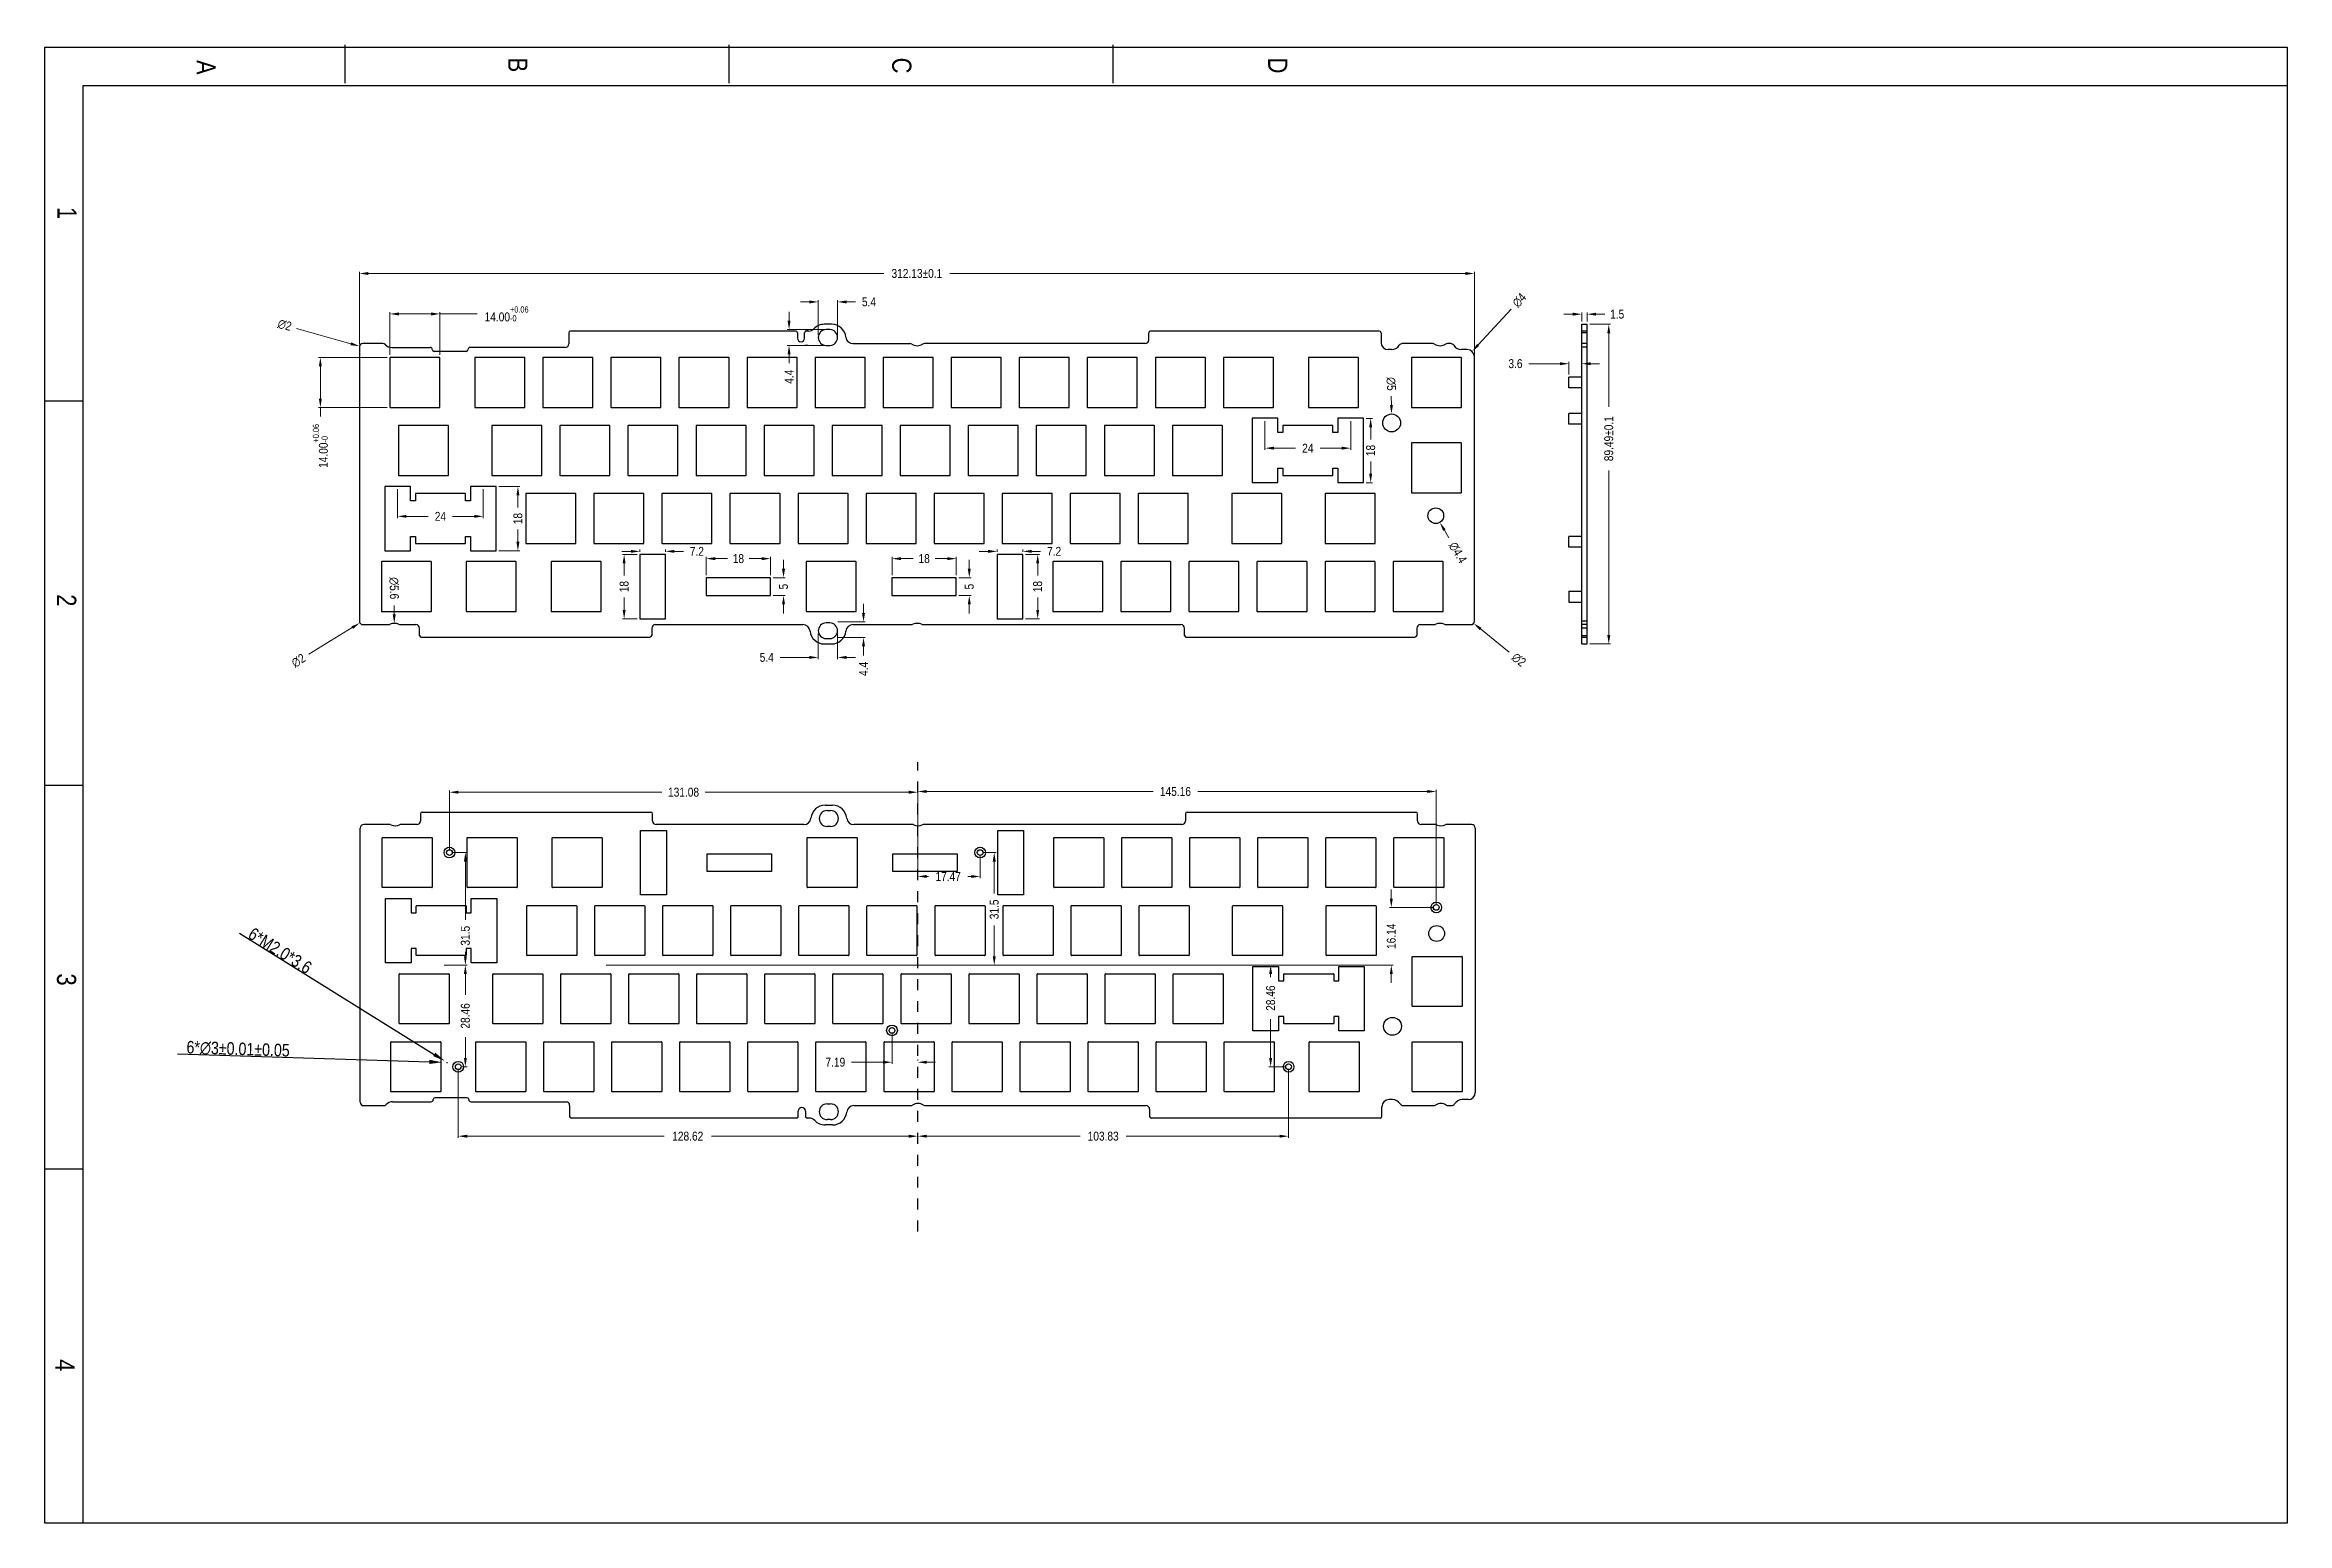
# Model space of a CAD drawing. Header units: millimetres. Extents: x 1477 to 3041, y -1339 to -925.
# Drawn here: x 1477 to 2105, y -1339 to -925 of the extents above; entities that cross this region are included whole.
import ezdxf

# ---------------------------------------------------------------- set-up
doc = ezdxf.new("R2010")
doc.units = ezdxf.units.MM
doc.header["$LTSCALE"] = 30.734
doc.header["$PDMODE"] = 3
doc.header["$PDSIZE"] = 8
doc.linetypes.add('HIDDEN', pattern=[0.2, 0.1, -0.1])
doc.layers.get('0').update_dxf_attribs({"linetype": 'CONTINUOUS'})
doc.layers.get('Defpoints').update_dxf_attribs({"linetype": 'CONTINUOUS'})
doc.layers.add('标注尺寸', color=2, linetype='CONTINUOUS')
doc.styles.get("Standard").update_dxf_attribs({"font": 'txt', "width": 0.85})
doc.dimstyles.get("Standard").update_dxf_attribs({"dimtxt": 3.5, "dimasz": 3.5, "dimexe": 0.18, "dimexo": 0.0625, "dimgap": 0.09, "dimtad": 1, "dimdsep": 46, "dimtxsty": 'STANDARD', "dimcen": 0.09, "dimadec": 0, "dimazin": 0, "dimtol": 1, "dimtp": 0.01, "dimtm": 0.01, "dimtfac": 1, "dimtofl": 0, "dimtmove": 0, "dimatfit": 3, "dimfxl": 1, "dimtolj": 1, "dimarcsym": 0})
doc.dimstyles.new('YanXiu', dxfattribs={"dimscale": 2.5, "dimtxt": 3, "dimasz": 2, "dimexe": 0.66, "dimexo": 0.66, "dimgap": 0.66, "dimtad": 0, "dimdsep": 46, "dimtxsty": 'STANDARD', "dimcen": 0, "dimclrd": 3, "dimclre": 6, "dimclrt": 3, "dimazin": 2, "dimtm": 1e-09, "dimtfac": 1, "dimtofl": 0, "dimtmove": 0, "dimatfit": 3, "dimfxl": 1, "dimlwd": 5, "dimlwe": 5, "dimarcsym": 0})

msp = doc.modelspace()

# ---------------------------------------------------------------- texts
at = {"color": 7, "linetype": 'Continuous', "char_height": 5.374, "width": 5.37399, "attachment_point": 1, "rotation": 270, "line_spacing_factor": 0.9}
for s, insert in [('C', (1719.59, -928.551)), ('A', (1524.854, -929.225)), ('B', (1612.11, -928.551)), ('D', (1824.836, -928.551)), ('1', (1485.919, -970.376)), ('2', (1485.823, -1078.771)), ('3', (1485.803, -1184.924)), ('4', (1485.38, -1292.901))]:
    msp.add_mtext(s, dxfattribs=dict(at, insert=insert))

# ---------------------------------------------------------------- blocks, each defined once
blk = doc.blocks.new('*D86')
at = {"color": 3, "lineweight": 5}
for p, q in [((1691.04, -996.93), (1688.54, -996.93)), ((1693.54, -1006.14), (1693.54, -996.43)), ((1698.94, -1006.14), (1698.94, -996.43)), ((1701.44, -996.93), (1703.94, -996.93))]:
    blk.add_line(p, q, dxfattribs=at)
at = {"color": 3}
for points in [[(1691.04, -996.52), (1691.04, -997.35), (1693.54, -996.93)], [(1701.44, -996.52), (1701.44, -997.35), (1698.94, -996.93)]]:
    blk.add_solid(points, dxfattribs=at)
at = {"layer": 'Defpoints', "color": 0}
for p in [(1698.94, -996.93), (1693.54, -1006.89), (1698.94, -1006.89)]:
    blk.add_point(p, dxfattribs=at)
at = {"color": 3, "insert": (1707.72, -996.93), "char_height": 2.5, "attachment_point": 5}
blk.add_mtext('5.4', dxfattribs=at)
blk = doc.blocks.new('*D87')
at = {"color": 3, "lineweight": 5}
for p, q in [((1685.35, -1002.19), (1685.35, -999.69)), ((1695.49, -1004.69), (1684.85, -1004.69)), ((1695.49, -1009.09), (1684.85, -1009.09)), ((1685.35, -1011.59), (1685.35, -1014.09))]:
    blk.add_line(p, q, dxfattribs=at)
at = {"color": 3}
for points in [[(1684.93, -1002.19), (1685.76, -1002.19), (1685.35, -1004.69)], [(1684.93, -1011.59), (1685.76, -1011.59), (1685.35, -1009.09)]]:
    blk.add_solid(points, dxfattribs=at)
at = {"layer": 'Defpoints', "color": 0}
for p in [(1685.35, -1009.09), (1696.24, -1004.69), (1696.24, -1009.09)]:
    blk.add_point(p, dxfattribs=at)
at = {"color": 3, "insert": (1685.35, -1017.87), "char_height": 2.5, "attachment_point": 5, "rotation": 90}
blk.add_mtext('4.4', dxfattribs=at)
blk = doc.blocks.new('*D88')
at = {"color": 3, "lineweight": 5}
for p, q in [((1818.57, -1030.28), (1818.57, -1038.37)), ((1842.57, -1030.28), (1842.57, -1038.37)), ((1821.07, -1037.87), (1827.14, -1037.87)), ((1840.07, -1037.87), (1833.99, -1037.87))]:
    blk.add_line(p, q, dxfattribs=at)
at = {"color": 3}
for points in [[(1821.07, -1037.45), (1821.07, -1038.29), (1818.57, -1037.87)], [(1840.07, -1037.45), (1840.07, -1038.29), (1842.57, -1037.87)]]:
    blk.add_solid(points, dxfattribs=at)
at = {"layer": 'Defpoints', "color": 0}
for p in [(1818.57, -1029.53), (1842.57, -1029.53), (1842.57, -1037.87)]:
    blk.add_point(p, dxfattribs=at)
at = {"color": 3, "insert": (1830.57, -1037.87), "char_height": 2.5, "attachment_point": 5}
blk.add_mtext('24', dxfattribs=at)
blk = doc.blocks.new('*D89')
at = {"color": 3, "lineweight": 5}
for p, q in [((1846.92, -1029.53), (1848.66, -1029.53)), ((1848.16, -1032.03), (1848.16, -1035.46)), ((1848.16, -1045.03), (1848.16, -1041.59)), ((1846.92, -1047.53), (1848.66, -1047.53))]:
    blk.add_line(p, q, dxfattribs=at)
at = {"color": 3}
for points in [[(1847.75, -1032.03), (1848.58, -1032.03), (1848.16, -1029.53)], [(1847.75, -1045.03), (1848.58, -1045.03), (1848.16, -1047.53)]]:
    blk.add_solid(points, dxfattribs=at)
at = {"layer": 'Defpoints', "color": 0}
for p in [(1846.17, -1029.53), (1846.17, -1047.53), (1848.16, -1047.53)]:
    blk.add_point(p, dxfattribs=at)
at = {"color": 3, "insert": (1848.16, -1038.53), "char_height": 2.5, "attachment_point": 5, "rotation": 90}
blk.add_mtext('18', dxfattribs=at)
blk = doc.blocks.new('*D90')
at = {"color": 3, "lineweight": 5}
for p, q in [((1575.76, -1049.33), (1575.76, -1057.46)), ((1599.76, -1049.33), (1599.76, -1057.46)), ((1578.26, -1056.96), (1584.33, -1056.96)), ((1597.26, -1056.96), (1591.18, -1056.96))]:
    blk.add_line(p, q, dxfattribs=at)
at = {"color": 3}
for points in [[(1578.26, -1056.54), (1578.26, -1057.37), (1575.76, -1056.96)], [(1597.26, -1056.54), (1597.26, -1057.37), (1599.76, -1056.96)]]:
    blk.add_solid(points, dxfattribs=at)
at = {"layer": 'Defpoints', "color": 0}
for p in [(1575.76, -1048.58), (1599.76, -1048.58), (1599.76, -1056.96)]:
    blk.add_point(p, dxfattribs=at)
at = {"color": 3, "insert": (1587.76, -1056.96), "char_height": 2.5, "attachment_point": 5}
blk.add_mtext('24', dxfattribs=at)
blk = doc.blocks.new('*D91')
at = {"color": 3, "lineweight": 5}
for p, q in [((1604.11, -1048.58), (1609.95, -1048.58)), ((1609.45, -1051.08), (1609.45, -1054.51)), ((1609.45, -1064.08), (1609.45, -1060.64)), ((1604.11, -1066.58), (1609.95, -1066.58))]:
    blk.add_line(p, q, dxfattribs=at)
at = {"color": 3}
for points in [[(1609.03, -1051.08), (1609.87, -1051.08), (1609.45, -1048.58)], [(1609.03, -1064.08), (1609.87, -1064.08), (1609.45, -1066.58)]]:
    blk.add_solid(points, dxfattribs=at)
at = {"layer": 'Defpoints', "color": 0}
for p in [(1603.36, -1048.58), (1603.36, -1066.58), (1609.45, -1066.58)]:
    blk.add_point(p, dxfattribs=at)
at = {"color": 3, "insert": (1609.45, -1057.58), "char_height": 2.5, "attachment_point": 5, "rotation": 90}
blk.add_mtext('18', dxfattribs=at)
blk = doc.blocks.new('*D92')
at = {"color": 3, "lineweight": 5}
for p, q in [((1751.52, -1067.63), (1755.45, -1067.63)), ((1754.95, -1070.13), (1754.95, -1073.56)), ((1751.52, -1085.63), (1755.45, -1085.63)), ((1754.95, -1083.13), (1754.95, -1079.69))]:
    blk.add_line(p, q, dxfattribs=at)
at = {"color": 3}
for points in [[(1754.53, -1070.13), (1755.37, -1070.13), (1754.95, -1067.63)], [(1754.53, -1083.13), (1755.37, -1083.13), (1754.95, -1085.63)]]:
    blk.add_solid(points, dxfattribs=at)
at = {"layer": 'Defpoints', "color": 0}
for p in [(1750.77, -1067.63), (1754.95, -1067.63), (1750.77, -1085.63)]:
    blk.add_point(p, dxfattribs=at)
at = {"color": 3, "insert": (1754.95, -1076.63), "char_height": 2.5, "attachment_point": 5, "rotation": 90}
blk.add_mtext('18', dxfattribs=at)
blk = doc.blocks.new('*D93')
at = {"color": 3, "lineweight": 5}
for p, q in [((1714.17, -1073.38), (1714.17, -1068.3)), ((1716.67, -1068.8), (1720.1, -1068.8)), ((1729.67, -1068.8), (1726.23, -1068.8)), ((1732.17, -1073.38), (1732.17, -1068.3))]:
    blk.add_line(p, q, dxfattribs=at)
at = {"color": 3}
for points in [[(1716.67, -1068.38), (1716.67, -1069.22), (1714.17, -1068.8)], [(1729.67, -1068.38), (1729.67, -1069.22), (1732.17, -1068.8)]]:
    blk.add_solid(points, dxfattribs=at)
at = {"layer": 'Defpoints', "color": 0}
for p in [(1732.17, -1068.8), (1714.17, -1074.13), (1732.17, -1074.13)]:
    blk.add_point(p, dxfattribs=at)
at = {"color": 3, "insert": (1723.17, -1068.8), "char_height": 2.5, "attachment_point": 5}
blk.add_mtext('18', dxfattribs=at)
blk = doc.blocks.new('*D94')
at = {"color": 3, "lineweight": 5}
for p, q in [((1735.8, -1071.63), (1735.8, -1069.13)), ((1732.92, -1074.13), (1736.3, -1074.13)), ((1732.92, -1079.13), (1736.3, -1079.13)), ((1735.8, -1081.63), (1735.8, -1084.13))]:
    blk.add_line(p, q, dxfattribs=at)
at = {"color": 3}
for points in [[(1735.38, -1071.63), (1736.22, -1071.63), (1735.8, -1074.13)], [(1735.38, -1081.63), (1736.22, -1081.63), (1735.8, -1079.13)]]:
    blk.add_solid(points, dxfattribs=at)
at = {"layer": 'Defpoints', "color": 0}
for p in [(1732.17, -1074.13), (1732.17, -1079.13), (1735.8, -1079.13)]:
    blk.add_point(p, dxfattribs=at)
at = {"color": 3, "insert": (1735.8, -1076.63), "char_height": 2.5, "attachment_point": 5, "rotation": 90}
blk.add_mtext('5', dxfattribs=at)
blk = doc.blocks.new('*D95')
at = {"color": 3, "lineweight": 5}
for p, q in [((1662.17, -1073.38), (1662.17, -1068.3)), ((1664.67, -1068.8), (1668.1, -1068.8)), ((1677.67, -1068.8), (1674.23, -1068.8)), ((1680.17, -1073.38), (1680.17, -1068.3))]:
    blk.add_line(p, q, dxfattribs=at)
at = {"color": 3}
for points in [[(1664.67, -1068.38), (1664.67, -1069.22), (1662.17, -1068.8)], [(1677.67, -1068.38), (1677.67, -1069.22), (1680.17, -1068.8)]]:
    blk.add_solid(points, dxfattribs=at)
at = {"layer": 'Defpoints', "color": 0}
for p in [(1680.17, -1068.8), (1662.17, -1074.13), (1680.17, -1074.13)]:
    blk.add_point(p, dxfattribs=at)
at = {"color": 3, "insert": (1671.17, -1068.8), "char_height": 2.5, "attachment_point": 5}
blk.add_mtext('18', dxfattribs=at)
blk = doc.blocks.new('*D96')
at = {"color": 3, "lineweight": 5}
for p, q in [((1683.8, -1071.63), (1683.8, -1069.13)), ((1680.92, -1074.13), (1684.3, -1074.13)), ((1680.92, -1079.13), (1684.3, -1079.13)), ((1683.8, -1081.63), (1683.8, -1084.13))]:
    blk.add_line(p, q, dxfattribs=at)
at = {"color": 3}
for points in [[(1683.38, -1071.63), (1684.22, -1071.63), (1683.8, -1074.13)], [(1683.38, -1081.63), (1684.22, -1081.63), (1683.8, -1079.13)]]:
    blk.add_solid(points, dxfattribs=at)
at = {"layer": 'Defpoints', "color": 0}
for p in [(1680.17, -1074.13), (1680.17, -1079.13), (1683.8, -1079.13)]:
    blk.add_point(p, dxfattribs=at)
at = {"color": 3, "insert": (1683.8, -1076.63), "char_height": 2.5, "attachment_point": 5, "rotation": 90}
blk.add_mtext('5', dxfattribs=at)
blk = doc.blocks.new('*D97')
at = {"color": 3, "lineweight": 5}
for p, q in [((1642.82, -1067.63), (1638.69, -1067.63)), ((1639.19, -1070.13), (1639.19, -1073.56)), ((1642.82, -1085.63), (1638.69, -1085.63)), ((1639.19, -1083.13), (1639.19, -1079.69))]:
    blk.add_line(p, q, dxfattribs=at)
at = {"color": 3}
for points in [[(1638.77, -1070.13), (1639.6, -1070.13), (1639.19, -1067.63)], [(1638.77, -1083.13), (1639.6, -1083.13), (1639.19, -1085.63)]]:
    blk.add_solid(points, dxfattribs=at)
at = {"layer": 'Defpoints', "color": 0}
for p in [(1643.57, -1067.63), (1639.19, -1085.63), (1643.57, -1085.63)]:
    blk.add_point(p, dxfattribs=at)
at = {"color": 3, "insert": (1639.19, -1076.63), "char_height": 2.5, "attachment_point": 5, "rotation": 90}
blk.add_mtext('18', dxfattribs=at)
blk = doc.blocks.new('*D98')
at = {"color": 3, "lineweight": 5}
for p, q in [((1641.07, -1066.76), (1638.57, -1066.76)), ((1643.57, -1066.88), (1643.57, -1066.26)), ((1650.77, -1066.88), (1650.77, -1066.26)), ((1653.27, -1066.76), (1655.77, -1066.76))]:
    blk.add_line(p, q, dxfattribs=at)
at = {"color": 3}
for points in [[(1641.07, -1066.34), (1641.07, -1067.18), (1643.57, -1066.76)], [(1653.27, -1066.34), (1653.27, -1067.18), (1650.77, -1066.76)]]:
    blk.add_solid(points, dxfattribs=at)
at = {"layer": 'Defpoints', "color": 0}
for p in [(1650.77, -1066.76), (1643.57, -1067.63), (1650.77, -1067.63)]:
    blk.add_point(p, dxfattribs=at)
at = {"color": 3, "insert": (1659.54, -1066.76), "char_height": 2.5, "attachment_point": 5}
blk.add_mtext('7.2', dxfattribs=at)
blk = doc.blocks.new('*D99')
at = {"color": 3, "lineweight": 5}
for p, q in [((1741.07, -1066.76), (1738.57, -1066.76)), ((1743.57, -1066.88), (1743.57, -1066.26)), ((1750.77, -1066.88), (1750.77, -1066.26)), ((1753.27, -1066.76), (1755.77, -1066.76))]:
    blk.add_line(p, q, dxfattribs=at)
at = {"color": 3}
for points in [[(1741.07, -1066.34), (1741.07, -1067.18), (1743.57, -1066.76)], [(1753.27, -1066.34), (1753.27, -1067.18), (1750.77, -1066.76)]]:
    blk.add_solid(points, dxfattribs=at)
at = {"layer": 'Defpoints', "color": 0}
for p in [(1750.77, -1066.76), (1743.57, -1067.63), (1750.77, -1067.63)]:
    blk.add_point(p, dxfattribs=at)
at = {"color": 3, "insert": (1759.54, -1066.76), "char_height": 2.5, "attachment_point": 5}
blk.add_mtext('7.2', dxfattribs=at)
blk = doc.blocks.new('*D100')
at = {"color": 3, "lineweight": 5}
for p, q in [((1573.63, -1011.73), (1573.63, -999.79)), ((1576.13, -1000.29), (1585.13, -1000.29)), ((1587.63, -1011.73), (1587.63, -999.79)), ((1587.63, -1000.29), (1598, -1000.29))]:
    blk.add_line(p, q, dxfattribs=at)
at = {"color": 3}
for points in [[(1576.13, -999.88), (1576.13, -1000.71), (1573.63, -1000.29)], [(1585.13, -999.88), (1585.13, -1000.71), (1587.63, -1000.29)]]:
    blk.add_solid(points, dxfattribs=at)
at = {"layer": 'Defpoints', "color": 0}
for p in [(1587.63, -1000.29), (1573.63, -1012.48), (1587.63, -1012.48)]:
    blk.add_point(p, dxfattribs=at)
at = {"color": 3, "insert": (1606.28, -1000.29), "char_height": 2.5, "attachment_point": 5}
blk.add_mtext('14.00{\\H0.7x;\\S+0.06^ -0;}', dxfattribs=at)
blk = doc.blocks.new('*D101')
at = {"color": 3, "lineweight": 5}
for p, q in [((1572.88, -1012.48), (1553.65, -1012.48)), ((1554.15, -1014.98), (1554.15, -1023.98)), ((1572.88, -1026.48), (1553.65, -1026.48)), ((1554.15, -1026.48), (1554.15, -1028.98))]:
    blk.add_line(p, q, dxfattribs=at)
at = {"color": 3}
for points in [[(1553.74, -1014.98), (1554.57, -1014.98), (1554.15, -1012.48)], [(1553.74, -1023.98), (1554.57, -1023.98), (1554.15, -1026.48)]]:
    blk.add_solid(points, dxfattribs=at)
at = {"layer": 'Defpoints', "color": 0}
for p in [(1573.63, -1012.48), (1554.15, -1026.48), (1573.63, -1026.48)]:
    blk.add_point(p, dxfattribs=at)
at = {"color": 3, "insert": (1554.15, -1037.25), "char_height": 2.5, "attachment_point": 5, "rotation": 90}
blk.add_mtext('14.00{\\H0.7x;\\S+0.06^ -0;}', dxfattribs=at)
blk = doc.blocks.new('*D105')
at = {"color": 3, "lineweight": 5}
for p, q in [((1565.06, -1008.84), (1565.06, -988.47)), ((1567.56, -988.97), (1711.86, -988.97)), ((1874.69, -988.97), (1730.39, -988.97)), ((1877.19, -1013.55), (1877.19, -988.47))]:
    blk.add_line(p, q, dxfattribs=at)
at = {"color": 3}
for points in [[(1567.56, -988.56), (1567.56, -989.39), (1565.06, -988.97)], [(1874.69, -988.56), (1874.69, -989.39), (1877.19, -988.97)]]:
    blk.add_solid(points, dxfattribs=at)
at = {"layer": 'Defpoints', "color": 0}
for p in [(1877.19, -988.97), (1565.06, -1009.59), (1877.19, -1014.3)]:
    blk.add_point(p, dxfattribs=at)
at = {"color": 3, "insert": (1721.13, -988.97), "char_height": 2.5, "attachment_point": 5}
blk.add_mtext('312.13%%P0.1', dxfattribs=at)
blk = doc.blocks.new('*D106')
at = {"color": 3, "lineweight": 5}
for p, q in [((1909.49, -1003.19), (1915.31, -1003.19)), ((1914.81, -1005.69), (1914.81, -1026.3)), ((1914.81, -1090.18), (1914.81, -1044.12)), ((1909.49, -1092.68), (1915.31, -1092.68))]:
    blk.add_line(p, q, dxfattribs=at)
at = {"color": 3}
for points in [[(1914.4, -1005.69), (1915.23, -1005.69), (1914.81, -1003.19)], [(1914.4, -1090.18), (1915.23, -1090.18), (1914.81, -1092.68)]]:
    blk.add_solid(points, dxfattribs=at)
at = {"layer": 'Defpoints', "color": 0}
for p in [(1908.74, -1003.19), (1908.74, -1092.68), (1914.81, -1092.68)]:
    blk.add_point(p, dxfattribs=at)
at = {"color": 3, "insert": (1914.81, -1035.21), "char_height": 2.5, "attachment_point": 5, "rotation": 90}
blk.add_mtext('89.49%%P0.1', dxfattribs=at)
blk = doc.blocks.new('*D107')
at = {"color": 3, "lineweight": 5}
for p, q in [((1904.74, -1000.37), (1902.24, -1000.37)), ((1907.24, -1002.44), (1907.24, -999.87)), ((1908.74, -1002.44), (1908.74, -999.87)), ((1911.24, -1000.37), (1913.74, -1000.37))]:
    blk.add_line(p, q, dxfattribs=at)
at = {"color": 3}
for points in [[(1904.74, -999.95), (1904.74, -1000.78), (1907.24, -1000.37)], [(1911.24, -999.95), (1911.24, -1000.78), (1908.74, -1000.37)]]:
    blk.add_solid(points, dxfattribs=at)
at = {"layer": 'Defpoints', "color": 0}
for p in [(1907.24, -1003.19), (1908.74, -1000.37), (1908.74, -1003.19)]:
    blk.add_point(p, dxfattribs=at)
at = {"color": 3, "insert": (1917.16, -1000.37), "char_height": 2.5, "attachment_point": 5}
blk.add_mtext('1.5', dxfattribs=at)
blk = doc.blocks.new('*D108')
at = {"color": 3, "lineweight": 5}
for p, q in [((1901.14, -1014.23), (1892.46, -1014.23)), ((1903.64, -1017.23), (1903.64, -1013.73)), ((1907.24, -1017.23), (1907.24, -1013.73)), ((1909.74, -1014.23), (1912.24, -1014.23))]:
    blk.add_line(p, q, dxfattribs=at)
at = {"color": 3}
for points in [[(1901.14, -1013.81), (1901.14, -1014.65), (1903.64, -1014.23)], [(1909.74, -1013.81), (1909.74, -1014.65), (1907.24, -1014.23)]]:
    blk.add_solid(points, dxfattribs=at)
at = {"layer": 'Defpoints', "color": 0}
for p in [(1907.24, -1014.23), (1903.64, -1017.98), (1907.24, -1017.98)]:
    blk.add_point(p, dxfattribs=at)
at = {"color": 3, "insert": (1888.69, -1014.23), "char_height": 2.5, "attachment_point": 5}
blk.add_mtext('3.6', dxfattribs=at)
blk = doc.blocks.new('*D109')
at = {"color": 3, "lineweight": 5}
blk.add_line((1853.94, -1023.31), (1853.96, -1025.81), dxfattribs=at)
at = {"color": 3}
blk.add_solid([(1854.38, -1025.8), (1853.55, -1025.81), (1853.99, -1028.31)], dxfattribs=at)
at = {"layer": 'Defpoints', "color": 0}
for p in [(1853.99, -1028.31), (1854.05, -1033.31)]:
    blk.add_point(p, dxfattribs=at)
at = {"color": 3, "insert": (1853.9, -1019.89), "char_height": 2.5, "attachment_point": 5, "rotation": 270.63603}
blk.add_mtext('∅5', dxfattribs=at)
blk = doc.blocks.new('*D110')
at = {"color": 3, "lineweight": 5}
blk.add_line((1870.08, -1062.96), (1868.8, -1060.82), dxfattribs=at)
at = {"color": 3}
blk.add_solid([(1869.15, -1060.6), (1868.44, -1061.03), (1867.52, -1058.67)], dxfattribs=at)
at = {"layer": 'Defpoints', "color": 0}
for p in [(1865.26, -1054.89), (1867.52, -1058.67)]:
    blk.add_point(p, dxfattribs=at)
at = {"color": 3, "insert": (1872.55, -1067.12), "char_height": 2.5, "attachment_point": 5, "rotation": 300.78478}
blk.add_mtext('∅4.4', dxfattribs=at)
blk = doc.blocks.new('*D111')
at = {"color": 3, "lineweight": 5}
blk.add_line((1887.46, -998.97), (1878.24, -1008.97), dxfattribs=at)
at = {"color": 3}
blk.add_solid([(1877.93, -1008.69), (1878.55, -1009.25), (1876.55, -1010.81)], dxfattribs=at)
at = {"layer": 'Defpoints', "color": 0}
for p in [(1873.83, -1013.75), (1876.55, -1010.81)]:
    blk.add_point(p, dxfattribs=at)
at = {"color": 3, "insert": (1889.78, -996.45), "char_height": 2.5, "attachment_point": 5, "rotation": 47.32276}
blk.add_mtext('∅4', dxfattribs=at)
blk = doc.blocks.new('*D112')
at = {"color": 3, "lineweight": 5}
blk.add_line((1886.96, -1094.97), (1878.91, -1088.48), dxfattribs=at)
at = {"color": 3}
blk.add_solid([(1879.18, -1088.15), (1878.65, -1088.8), (1876.97, -1086.91)], dxfattribs=at)
at = {"layer": 'Defpoints', "color": 0}
for p in [(1875.41, -1085.65), (1876.97, -1086.91)]:
    blk.add_point(p, dxfattribs=at)
at = {"color": 3, "insert": (1889.62, -1097.11), "char_height": 2.5, "attachment_point": 5, "rotation": 321.09904}
blk.add_mtext('∅2', dxfattribs=at)
blk = doc.blocks.new('*D113')
at = {"color": 3, "lineweight": 5}
blk.add_line((1550.95, -1095.54), (1563.08, -1088.11), dxfattribs=at)
at = {"color": 3}
blk.add_solid([(1562.86, -1087.75), (1563.29, -1088.46), (1565.21, -1086.8)], dxfattribs=at)
at = {"layer": 'Defpoints', "color": 0}
for p in [(1566.91, -1085.75), (1565.21, -1086.8)]:
    blk.add_point(p, dxfattribs=at)
at = {"color": 3, "insert": (1548.03, -1097.33), "char_height": 2.5, "attachment_point": 5, "rotation": 31.50914}
blk.add_mtext('∅2', dxfattribs=at)
blk = doc.blocks.new('*D114')
at = {"color": 3, "lineweight": 5}
blk.add_line((1547.45, -1004.35), (1562.69, -1008.64), dxfattribs=at)
at = {"color": 3}
blk.add_solid([(1562.8, -1008.24), (1562.58, -1009.04), (1565.1, -1009.32)], dxfattribs=at)
at = {"layer": 'Defpoints', "color": 0}
for p in [(1565.1, -1009.32), (1567.02, -1009.86)]:
    blk.add_point(p, dxfattribs=at)
at = {"color": 3, "insert": (1544.15, -1003.43), "char_height": 2.5, "attachment_point": 5, "rotation": 344.28559}
blk.add_mtext('∅2', dxfattribs=at)
blk = doc.blocks.new('*D102')
at = {"color": 3, "lineweight": 5}
blk.add_line((1574.81, -1081.92), (1574.82, -1084.42), dxfattribs=at)
at = {"color": 3}
blk.add_solid([(1575.24, -1084.41), (1574.41, -1084.42), (1574.84, -1086.92)], dxfattribs=at)
at = {"layer": 'Defpoints', "color": 0}
for p in [(1574.84, -1086.92), (1574.88, -1092.52)]:
    blk.add_point(p, dxfattribs=at)
at = {"color": 3, "insert": (1574.77, -1077.08), "char_height": 2.5, "attachment_point": 5, "rotation": 270.38909}
blk.add_mtext('∅5.6', dxfattribs=at)
blk = doc.blocks.new('*D103')
at = {"color": 3, "lineweight": 5}
for p, q in [((1706.19, -1083.98), (1706.19, -1081.48)), ((1698.99, -1086.48), (1706.69, -1086.48)), ((1698.99, -1090.88), (1706.69, -1090.88)), ((1706.19, -1093.38), (1706.19, -1095.88))]:
    blk.add_line(p, q, dxfattribs=at)
at = {"color": 3}
for points in [[(1705.77, -1083.98), (1706.61, -1083.98), (1706.19, -1086.48)], [(1705.77, -1093.38), (1706.61, -1093.38), (1706.19, -1090.88)]]:
    blk.add_solid(points, dxfattribs=at)
at = {"layer": 'Defpoints', "color": 0}
for p in [(1698.24, -1086.48), (1698.24, -1090.88), (1706.19, -1090.88)]:
    blk.add_point(p, dxfattribs=at)
at = {"color": 3, "insert": (1706.19, -1099.65), "char_height": 2.5, "attachment_point": 5, "rotation": 90}
blk.add_mtext('4.4', dxfattribs=at)
blk = doc.blocks.new('*D104')
at = {"color": 3, "lineweight": 5}
for p, q in [((1693.54, -1089.73), (1693.54, -1096.95)), ((1698.94, -1089.73), (1698.94, -1096.95)), ((1691.04, -1096.45), (1682.88, -1096.45)), ((1701.44, -1096.45), (1703.94, -1096.45))]:
    blk.add_line(p, q, dxfattribs=at)
at = {"color": 3}
for points in [[(1691.04, -1096.03), (1691.04, -1096.86), (1693.54, -1096.45)], [(1701.44, -1096.03), (1701.44, -1096.86), (1698.94, -1096.45)]]:
    blk.add_solid(points, dxfattribs=at)
at = {"layer": 'Defpoints', "color": 0}
for p in [(1693.54, -1088.98), (1698.94, -1088.98), (1698.94, -1096.45)]:
    blk.add_point(p, dxfattribs=at)
at = {"color": 3, "insert": (1679.1, -1096.45), "char_height": 2.5, "attachment_point": 5}
blk.add_mtext('5.4', dxfattribs=at)
blk = doc.blocks.new('*D117')
at = {"color": 3, "lineweight": 5}
for p, q in [((1593.5, -1182.58), (1595.24, -1182.58)), ((1594.74, -1185.08), (1594.74, -1190.91)), ((1594.74, -1208.54), (1594.74, -1202.71)), ((1593.5, -1211.04), (1595.24, -1211.04))]:
    blk.add_line(p, q, dxfattribs=at)
at = {"color": 3}
for points in [[(1594.33, -1185.08), (1595.16, -1185.08), (1594.74, -1182.58)], [(1594.33, -1208.54), (1595.16, -1208.54), (1594.74, -1211.04)]]:
    blk.add_solid(points, dxfattribs=at)
at = {"layer": 'Defpoints', "color": 0}
for p in [(1592.75, -1182.58), (1594.74, -1182.58), (1592.75, -1211.04)]:
    blk.add_point(p, dxfattribs=at)
at = {"color": 3, "insert": (1594.74, -1196.81), "char_height": 2.5, "attachment_point": 5, "rotation": 90}
blk.add_mtext('28.46', dxfattribs=at)
blk = doc.blocks.new('*D115')
at = {"color": 3, "lineweight": 5}
for p, q in [((1592.75, -1211.79), (1592.75, -1230.97)), ((1721.36, -1229.72), (1721.36, -1229.97)), ((1595.25, -1230.47), (1650.38, -1230.47)), ((1718.86, -1230.47), (1663.6, -1230.47))]:
    blk.add_line(p, q, dxfattribs=at)
at = {"color": 3}
for points in [[(1595.25, -1230.06), (1595.25, -1230.89), (1592.75, -1230.47)], [(1718.86, -1230.06), (1718.86, -1230.89), (1721.36, -1230.47)]]:
    blk.add_solid(points, dxfattribs=at)
at = {"layer": 'Defpoints', "color": 0}
for p in [(1592.75, -1211.04), (1721.36, -1230.47), (1721.36, -1230.47)]:
    blk.add_point(p, dxfattribs=at)
at = {"color": 3, "insert": (1656.99, -1230.47), "char_height": 2.5, "attachment_point": 5}
blk.add_mtext('128.62', dxfattribs=at)
blk = doc.blocks.new('*D118')
at = {"color": 3, "lineweight": 5}
for p, q in [((1714.17, -1201.6), (1714.17, -1210.26)), ((1711.67, -1209.76), (1702.79, -1209.76)), ((1721.36, -1209.01), (1721.36, -1209.26)), ((1723.86, -1209.76), (1726.36, -1209.76))]:
    blk.add_line(p, q, dxfattribs=at)
at = {"color": 3}
for points in [[(1711.67, -1209.35), (1711.67, -1210.18), (1714.17, -1209.76)], [(1723.86, -1209.35), (1723.86, -1210.18), (1721.36, -1209.76)]]:
    blk.add_solid(points, dxfattribs=at)
at = {"layer": 'Defpoints', "color": 0}
for p in [(1714.17, -1200.85), (1721.36, -1209.76), (1721.36, -1209.76)]:
    blk.add_point(p, dxfattribs=at)
at = {"color": 3, "insert": (1698.31, -1209.76), "char_height": 2.5, "attachment_point": 5}
blk.add_mtext('7.19', dxfattribs=at)
blk = doc.blocks.new('*D119')
at = {"color": 3, "lineweight": 5}
for p, q in [((1590.28, -1150.33), (1590.28, -1133.68)), ((1592.78, -1134.18), (1649.75, -1134.18)), ((1718.86, -1134.18), (1661.9, -1134.18)), ((1721.36, -1147.1), (1721.36, -1133.68))]:
    blk.add_line(p, q, dxfattribs=at)
at = {"color": 3}
for points in [[(1592.78, -1133.76), (1592.78, -1134.6), (1590.28, -1134.18)], [(1718.86, -1133.76), (1718.86, -1134.6), (1721.36, -1134.18)]]:
    blk.add_solid(points, dxfattribs=at)
at = {"layer": 'Defpoints', "color": 0}
for p in [(1721.36, -1134.18), (1721.36, -1147.85), (1590.28, -1151.08)]:
    blk.add_point(p, dxfattribs=at)
at = {"color": 3, "insert": (1655.82, -1134.18), "char_height": 2.5, "attachment_point": 5}
blk.add_mtext('131.08', dxfattribs=at)
blk = doc.blocks.new('*D120')
at = {"color": 3, "lineweight": 5}
for p, q in [((1591.03, -1151.08), (1595.24, -1151.08)), ((1594.74, -1153.58), (1594.74, -1169.88)), ((1594.74, -1180.08), (1594.74, -1178.85)), ((1588.79, -1182.58), (1595.24, -1182.58))]:
    blk.add_line(p, q, dxfattribs=at)
at = {"color": 3}
for points in [[(1594.33, -1153.58), (1595.16, -1153.58), (1594.74, -1151.08)], [(1594.33, -1180.08), (1595.16, -1180.08), (1594.74, -1182.58)]]:
    blk.add_solid(points, dxfattribs=at)
at = {"layer": 'Defpoints', "color": 0}
for p in [(1590.28, -1151.08), (1588.04, -1182.58), (1594.74, -1182.58)]:
    blk.add_point(p, dxfattribs=at)
at = {"color": 3, "insert": (1594.74, -1174.36), "char_height": 2.5, "attachment_point": 5, "rotation": 90}
blk.add_mtext('31.5', dxfattribs=at)
blk = doc.blocks.new('*D121')
at = {"color": 3, "lineweight": 5}
for p, q in [((1739.59, -1151.08), (1743.29, -1151.08)), ((1742.79, -1153.58), (1742.79, -1162.49)), ((1742.79, -1180.08), (1742.79, -1171.46)), ((1739.59, -1182.58), (1743.29, -1182.58))]:
    blk.add_line(p, q, dxfattribs=at)
at = {"color": 3}
for points in [[(1742.37, -1153.58), (1743.21, -1153.58), (1742.79, -1151.08)], [(1742.37, -1180.08), (1743.21, -1180.08), (1742.79, -1182.58)]]:
    blk.add_solid(points, dxfattribs=at)
at = {"layer": 'Defpoints', "color": 0}
for p in [(1738.84, -1151.08), (1738.84, -1182.58), (1742.79, -1182.58)]:
    blk.add_point(p, dxfattribs=at)
at = {"color": 3, "insert": (1742.79, -1166.98), "char_height": 2.5, "attachment_point": 5, "rotation": 90}
blk.add_mtext('31.5', dxfattribs=at)
blk = doc.blocks.new('*D116')
at = {"color": 3, "lineweight": 5}
for p, q in [((1721.36, -1134.18), (1721.36, -1158.26)), ((1738.84, -1151.83), (1738.84, -1158.26)), ((1723.86, -1157.76), (1724.34, -1157.76)), ((1736.34, -1157.76), (1735.44, -1157.76))]:
    blk.add_line(p, q, dxfattribs=at)
at = {"color": 3}
for points in [[(1723.86, -1157.35), (1723.86, -1158.18), (1721.36, -1157.76)], [(1736.34, -1157.35), (1736.34, -1158.18), (1738.84, -1157.76)]]:
    blk.add_solid(points, dxfattribs=at)
at = {"layer": 'Defpoints', "color": 0}
for p in [(1721.36, -1133.43), (1738.84, -1151.08), (1721.36, -1157.76)]:
    blk.add_point(p, dxfattribs=at)
at = {"color": 3, "insert": (1729.89, -1157.76), "char_height": 2.5, "attachment_point": 5}
blk.add_mtext('17.47', dxfattribs=at)
blk = doc.blocks.new('*D124')
at = {"color": 3, "lineweight": 5}
for p, q in [((1825.19, -1211.79), (1825.19, -1230.97)), ((1721.36, -1229.72), (1721.36, -1229.97)), ((1723.86, -1230.47), (1766.85, -1230.47)), ((1822.69, -1230.47), (1779.71, -1230.47))]:
    blk.add_line(p, q, dxfattribs=at)
at = {"color": 3}
for points in [[(1723.86, -1230.06), (1723.86, -1230.89), (1721.36, -1230.47)], [(1822.69, -1230.06), (1822.69, -1230.89), (1825.19, -1230.47)]]:
    blk.add_solid(points, dxfattribs=at)
at = {"layer": 'Defpoints', "color": 0}
for p in [(1825.19, -1211.04), (1721.36, -1230.47), (1721.36, -1230.47)]:
    blk.add_point(p, dxfattribs=at)
at = {"color": 3, "insert": (1773.28, -1230.47), "char_height": 2.5, "attachment_point": 5}
blk.add_mtext('103.83', dxfattribs=at)
blk = doc.blocks.new('*D125')
at = {"color": 3, "lineweight": 5}
for p, q in [((1721.36, -1137.73), (1721.36, -1133.48)), ((1723.86, -1133.98), (1787.25, -1133.98)), ((1864.02, -1133.98), (1799.76, -1133.98)), ((1866.52, -1165.69), (1866.52, -1133.48))]:
    blk.add_line(p, q, dxfattribs=at)
at = {"color": 3}
for points in [[(1723.86, -1133.56), (1723.86, -1134.39), (1721.36, -1133.98)], [(1864.02, -1133.56), (1864.02, -1134.39), (1866.52, -1133.98)]]:
    blk.add_solid(points, dxfattribs=at)
at = {"layer": 'Defpoints', "color": 0}
for p in [(1721.36, -1133.98), (1721.36, -1138.48), (1866.52, -1166.44)]:
    blk.add_point(p, dxfattribs=at)
at = {"color": 3, "insert": (1793.51, -1133.98), "char_height": 2.5, "attachment_point": 5}
blk.add_mtext('145.16', dxfattribs=at)
blk = doc.blocks.new('*D126')
at = {"color": 3, "lineweight": 5}
for p, q in [((1634.14, -1182.58), (1820.66, -1182.58)), ((1820.16, -1185.08), (1820.16, -1185.92)), ((1820.16, -1208.54), (1820.16, -1197.72)), ((1824.44, -1211.04), (1819.66, -1211.04))]:
    blk.add_line(p, q, dxfattribs=at)
at = {"color": 3}
for points in [[(1819.74, -1185.08), (1820.57, -1185.08), (1820.16, -1182.58)], [(1819.74, -1208.54), (1820.57, -1208.54), (1820.16, -1211.04)]]:
    blk.add_solid(points, dxfattribs=at)
at = {"layer": 'Defpoints', "color": 0}
for p in [(1633.39, -1182.58), (1820.16, -1182.58), (1825.19, -1211.04)]:
    blk.add_point(p, dxfattribs=at)
at = {"color": 3, "insert": (1820.16, -1191.82), "char_height": 2.5, "attachment_point": 5, "rotation": 90}
blk.add_mtext('28.46', dxfattribs=at)
blk = doc.blocks.new('*D122')
at = {"color": 3, "lineweight": 5}
for p, q in [((1865.77, -1166.44), (1853.44, -1166.44)), ((1853.94, -1163.94), (1853.94, -1161.44)), ((1675.47, -1182.58), (1854.44, -1182.58)), ((1853.94, -1185.08), (1853.94, -1187.58))]:
    blk.add_line(p, q, dxfattribs=at)
at = {"color": 3}
for points in [[(1853.52, -1163.94), (1854.35, -1163.94), (1853.94, -1166.44)], [(1853.52, -1185.08), (1854.35, -1185.08), (1853.94, -1182.58)]]:
    blk.add_solid(points, dxfattribs=at)
at = {"layer": 'Defpoints', "color": 0}
for p in [(1866.52, -1166.44), (1674.72, -1182.58), (1853.94, -1182.58)]:
    blk.add_point(p, dxfattribs=at)
at = {"color": 3, "insert": (1853.94, -1174.51), "char_height": 2.5, "attachment_point": 5, "rotation": 90}
blk.add_mtext('16.14', dxfattribs=at)
blk = doc.blocks.new('*D130')
at = {"layer": 'Defpoints', "color": 0}
for p in [(1588.17, -1209.78), (1591.16, -1209.88)]:
    blk.add_point(p, dxfattribs=at)
at = {"layer": '标注尺寸', "color": 0, "lineweight": -2}
for p, q in [((1514.13, -1207.4), (1584.67, -1209.67)), ((1589.58, -1209.83), (1589.76, -1209.83)), ((1589.67, -1209.92), (1589.67, -1209.74))]:
    blk.add_line(p, q, dxfattribs=at)
at = {"layer": '标注尺寸', "color": 0}
blk.add_solid([(1584.69, -1209.08), (1584.65, -1210.25), (1588.17, -1209.78)], dxfattribs=at)
at = {"layer": '标注尺寸', "color": 0, "insert": (1531.13, -1206.1), "char_height": 3.5, "attachment_point": 5, "rotation": 358.15464}
blk.add_mtext('\\A1;6*∅3±0.01%%P0.05', dxfattribs=at)
blk = doc.blocks.new('*D131')
at = {"layer": 'Defpoints', "color": 0}
for p in [(1588.99, -1209.41), (1590.34, -1210.25)]:
    blk.add_point(p, dxfattribs=at)
at = {"layer": '标注尺寸', "color": 0, "lineweight": -2}
for p, q in [((1531.52, -1173.64), (1586.01, -1207.56)), ((1589.58, -1209.83), (1589.76, -1209.83)), ((1589.67, -1209.92), (1589.67, -1209.74))]:
    blk.add_line(p, q, dxfattribs=at)
at = {"layer": '标注尺寸', "color": 0}
blk.add_solid([(1586.32, -1207.06), (1585.71, -1208.05), (1588.99, -1209.41)], dxfattribs=at)
at = {"layer": '标注尺寸', "color": 0, "insert": (1542.88, -1178.54), "char_height": 3.5, "attachment_point": 5, "rotation": 328.09996}
blk.add_mtext('\\A1;6*M2.0*3.6', dxfattribs=at)

# ---------------------------------------------------------------- dimensions: what is measured, and where the dimension line sits
dim = msp.add_linear_dim(base=(1877.191, -988.974), p1=(1565.06, -1009.59), p2=(1877.191, -1014.302), text='<>%%P0.1', dimstyle='YanXiu', override={"dimtxt": 1, "dimasz": 1, "dimexe": 0.2, "dimexo": 0.3, "dimclre": 3})
dim.commit()
dim.dimension.update_dxf_attribs({"geometry": '*D105', "text_midpoint": (1721.126, -988.974)})
for base, p1, p2, picture, middle in [((1698.943, -996.932), (1693.543, -1006.89), (1698.943, -1006.89), '*D86', (1707.718, -996.932)), ((1908.737, -1000.366), (1907.237, -1003.19), (1908.737, -1003.19), '*D107', (1917.158, -1000.366)), ((1842.566, -1037.872), (1818.566, -1029.528), (1842.566, -1029.528), '*D88', (1830.566, -1037.872)), ((1599.756, -1056.956), (1575.756, -1048.578), (1599.756, -1048.578), '*D90', (1587.756, -1056.956)), ((1650.766, -1066.761), (1643.566, -1067.628), (1650.766, -1067.628), '*D98', (1659.541, -1066.761)), ((1750.766, -1066.761), (1743.566, -1067.628), (1750.766, -1067.628), '*D99', (1759.541, -1066.761)), ((1680.166, -1068.799), (1662.166, -1074.128), (1680.166, -1074.128), '*D95', (1671.166, -1068.799)), ((1732.166, -1068.799), (1714.166, -1074.128), (1732.166, -1074.128), '*D93', (1723.166, -1068.799))]:
    dim = msp.add_linear_dim(base=base, p1=p1, p2=p2, dimstyle='YanXiu', override={"dimtxt": 1, "dimasz": 1, "dimexe": 0.2, "dimexo": 0.3, "dimclre": 3})
    dim.commit()
    dim.dimension.update_dxf_attribs({"geometry": picture, "text_midpoint": middle})
for p1, p2, picture, middle in [((1873.835, -1013.748), (1876.546, -1010.807), '*D111', (1889.781, -996.453)), ((1567.023, -1009.861), (1565.098, -1009.319), '*D114', (1544.154, -1003.426)), ((1566.913, -1085.755), (1565.208, -1086.8), '*D113', (1548.031, -1097.33)), ((1875.412, -1085.65), (1876.969, -1086.906), '*D112', (1889.62, -1097.114))]:
    dim = msp.add_diameter_dim_2p(p1=p1, p2=p2, dimstyle='YanXiu', override={"dimtxt": 1, "dimasz": 1, "dimexe": 0.2, "dimexo": 0.3, "dimclre": 3})
    dim.commit()
    dim.dimension.update_dxf_attribs({"geometry": picture, "text_midpoint": middle, "dimtype": 163})
dim = msp.add_linear_dim(base=(1587.626, -1000.293), p1=(1573.626, -1012.478), p2=(1587.626, -1012.478), text='14.00{\\H0.7x;\\S+0.06^ -0;}', dimstyle='YanXiu', override={"dimtxt": 1, "dimasz": 1, "dimexe": 0.2, "dimexo": 0.3, "dimclre": 3})
dim.commit()
dim.dimension.update_dxf_attribs({"geometry": '*D100', "text_midpoint": (1606.276, -1000.293), "dimtype": 160})
for base, p1, p2, angle, picture, middle in [((1685.348, -1009.09), (1696.243, -1004.69), (1696.243, -1009.09), 90, '*D87', (1685.348, -1017.865)), ((1609.449, -1066.578), (1603.356, -1048.578), (1603.356, -1066.578), 90, '*D91', (1609.449, -1057.578)), ((1639.188, -1085.628), (1643.566, -1067.628), (1643.566, -1085.628), 90, '*D97', (1639.188, -1076.628)), ((1683.8, -1079.128), (1680.166, -1074.128), (1680.166, -1079.128), 90, '*D96', (1683.8, -1076.628)), ((1735.8, -1079.128), (1732.166, -1074.128), (1732.166, -1079.128), 90, '*D94', (1735.8, -1076.628)), ((1754.949, -1067.628), (1750.766, -1085.628), (1750.766, -1067.628), 90, '*D92', (1754.949, -1076.628)), ((1706.189, -1090.878), (1698.243, -1086.478), (1698.243, -1090.878), 90, '*D103', (1706.189, -1099.653)), ((1721.365, -1134.18), (1590.285, -1151.077), (1721.365, -1147.854), 180, '*D119', (1655.825, -1134.18)), ((1853.936, -1182.58), (1866.525, -1166.436), (1674.716, -1182.58), 270, '*D122', (1853.936, -1174.508)), ((1594.744, -1182.58), (1592.747, -1211.036), (1592.747, -1182.58), 270, '*D117', (1594.744, -1196.808)), ((1721.365, -1230.472), (1825.195, -1211.036), (1721.365, -1230.472), 180, '*D124', (1773.28, -1230.472))]:
    dim = msp.add_linear_dim(base=base, p1=p1, p2=p2, angle=angle, dimstyle='YanXiu', override={"dimtxt": 1, "dimasz": 1, "dimexe": 0.2, "dimexo": 0.3, "dimclre": 3})
    dim.commit()
    dim.dimension.update_dxf_attribs({"geometry": picture, "text_midpoint": middle})
dim = msp.add_linear_dim(base=(1914.815, -1092.678), p1=(1908.737, -1003.19), p2=(1908.737, -1092.678), angle=90, text='<>%%P0.1', dimstyle='YanXiu', override={"dimtxt": 1, "dimasz": 1, "dimexe": 0.2, "dimexo": 0.3, "dimclre": 3})
dim.commit()
dim.dimension.update_dxf_attribs({"geometry": '*D106', "text_midpoint": (1914.815, -1035.209), "dimtype": 160})
dim = msp.add_linear_dim(base=(1554.154, -1026.478), p1=(1573.626, -1012.478), p2=(1573.626, -1026.478), angle=90, text='14.00{\\H0.7x;\\S+0.06^ -0;}', dimstyle='YanXiu', override={"dimtxt": 1, "dimasz": 1, "dimexe": 0.2, "dimexo": 0.3, "dimclre": 3})
dim.commit()
dim.dimension.update_dxf_attribs({"geometry": '*D101', "text_midpoint": (1554.154, -1037.25)})
for base, p1, p2, picture, middle in [((1907.237, -1014.23), (1903.637, -1017.979), (1907.237, -1017.978), '*D108', (1888.689, -1014.23)), ((1698.943, -1096.447), (1693.543, -1088.978), (1698.943, -1088.978), '*D104', (1679.104, -1096.447))]:
    dim = msp.add_linear_dim(base=base, p1=p1, p2=p2, dimstyle='YanXiu', override={"dimtxt": 1, "dimasz": 1, "dimexe": 0.2, "dimexo": 0.3, "dimclre": 3})
    dim.commit()
    dim.dimension.update_dxf_attribs({"geometry": picture, "text_midpoint": middle, "dimtype": 160})
for p1, p2, picture, middle in [((1854.047, -1033.306), (1853.991, -1028.306), '*D109', (1853.898, -1019.886)), ((1865.265, -1054.888), (1867.517, -1058.668), '*D110', (1872.551, -1067.119)), ((1574.88, -1092.517), (1574.842, -1086.917), '*D102', (1574.775, -1077.08))]:
    dim = msp.add_diameter_dim_2p(p1=p1, p2=p2, dimstyle='YanXiu', override={"dimtxt": 1, "dimasz": 1, "dimexe": 0.2, "dimexo": 0.3, "dimclre": 3})
    dim.commit()
    dim.dimension.update_dxf_attribs({"geometry": picture, "text_midpoint": middle})
for base, p1, p2, angle, picture, middle in [((1848.163, -1047.528), (1846.166, -1029.528), (1846.166, -1047.528), 90, '*D89', (1848.163, -1038.528)), ((1721.365, -1133.978), (1866.525, -1166.436), (1721.365, -1138.479), 180, '*D125', (1793.509, -1133.978)), ((1721.365, -1157.764), (1738.839, -1151.077), (1721.365, -1133.43), 180, '*D116', (1729.89, -1157.764)), ((1594.744, -1182.58), (1590.285, -1151.077), (1588.043, -1182.58), 270, '*D120', (1594.744, -1174.363)), ((1742.788, -1182.58), (1738.839, -1151.077), (1738.839, -1182.58), 270, '*D121', (1742.788, -1166.977)), ((1820.157, -1182.58), (1825.195, -1211.036), (1633.386, -1182.58), 270, '*D126', (1820.157, -1191.815)), ((1721.364717, -1209.763094), (1714.169724, -1200.848262), (1721.364717, -1209.763094), 180, '*D118', (1698.306138, -1209.763094)), ((1721.365, -1230.472), (1592.747, -1211.036), (1721.365, -1230.472), 180, '*D115', (1656.989, -1230.472))]:
    dim = msp.add_linear_dim(base=base, p1=p1, p2=p2, angle=angle, dimstyle='YanXiu', override={"dimtxt": 1, "dimasz": 1, "dimexe": 0.2, "dimexo": 0.3, "dimclre": 3})
    dim.commit()
    dim.dimension.update_dxf_attribs({"geometry": picture, "text_midpoint": middle, "dimtype": 160})
at = {"layer": '标注尺寸'}
for p1, p2, text, picture, middle in [((1590.344, -1210.252), (1588.986, -1209.406), '6*M2.0*3.6', '*D131', (1541.908, -1180.102)), ((1591.164, -1209.877), (1588.166, -1209.781), '6*<>%%P0.05', '*D130', (1531.067, -1207.941))]:
    dim = msp.add_diameter_dim_2p(p1=p1, p2=p2, text=text, dimstyle='STANDARD', dxfattribs=at)
    dim.commit()
    dim.dimension.update_dxf_attribs({"geometry": picture, "text_midpoint": middle, "dimtype": 163})

# ---------------------------------------------------------------- linework, layer by layer
at = {"color": 7, "linetype": 'Continuous'}
for p, q in [((1477.026, -1338.795), (1477.026, -925.642)), ((1477.026, -925.642), (2104.708, -925.642)), ((1561.057, -935.717), (1561.057, -924.969)), ((1668.537, -924.969), (1668.537, -935.717)), ((1776.017, -924.969), (1776.017, -935.717)), ((2104.708, -925.642), (2104.708, -1338.795)), ((1487.774, -1338.795), (1487.774, -936.39)), ((1487.774, -936.39), (2104.708, -936.39)), ((1697.273, -1003.19), (1695.213, -1003.19)), ((1907.237, -1092.678), (1907.237, -1003.19)), ((1907.237, -1003.19), (1908.737, -1003.19)), ((1908.737, -1092.678), (1908.737, -1003.19)), ((1565.06, -1009.59), (1565.06, -1086.278)), ((1571.614, -1008.59), (1566.06, -1008.59)), ((1574.15, -1009.678), (1584.881, -1009.678)), ((1622.695, -1009.678), (1596.081, -1009.678)), ((1623.695, -1005.59), (1623.695, -1008.678)), ((1623.695, -1005.59), (1623.695, -1008.678)), ((1662.195, -1005.09), (1624.195, -1005.09)), ((1687.195, -1005.09), (1624.195, -1005.09)), ((1687.695, -1005.59), (1687.695, -1007.09)), ((1689.695, -1007.09), (1689.695, -1005.59)), ((1689.743, -1004.69), (1690.743, -1004.69)), ((1690.743, -1009.09), (1689.743, -1009.09)), ((1690.832, -1005.09), (1690.195, -1005.09)), ((1696.743, -1004.69), (1695.743, -1004.69)), ((1695.743, -1009.09), (1696.743, -1009.09)), ((1785.054, -1008.59), (1723.27, -1008.59)), ((1786.054, -1007.59), (1786.054, -1005.59)), ((1850.554, -1005.09), (1786.554, -1005.09)), ((1851.054, -1005.59), (1851.054, -1008.278)), ((1854.019, -1010.278), (1853.054, -1010.278)), ((1865.523, -1008.59), (1857.013, -1008.59)), ((1870.565, -1008.59), (1869.627, -1008.59)), ((1875.191, -1010.278), (1873.559, -1010.278)), ((1908.737, -1005.09), (1907.237, -1005.09)), ((1908.737, -1005.59), (1907.237, -1005.59)), ((1908.737, -1008.59), (1907.237, -1008.59)), ((1908.737, -1009.59), (1907.237, -1009.59)), ((1573.626, -1012.578), (1573.626, -1026.378)), ((1587.526, -1012.478), (1573.726, -1012.478)), ((1594.951, -1010.808), (1586.011, -1010.808)), ((1587.626, -1026.378), (1587.626, -1012.578)), ((1597.391, -1012.578), (1597.391, -1026.378)), ((1611.291, -1012.478), (1597.491, -1012.478)), ((1611.391, -1026.378), (1611.391, -1012.578)), ((1616.441, -1012.578), (1616.441, -1026.378)), ((1630.341, -1012.478), (1616.541, -1012.478)), ((1630.441, -1026.378), (1630.441, -1012.578)), ((1635.491, -1012.578), (1635.491, -1026.378)), ((1649.391, -1012.478), (1635.591, -1012.478)), ((1649.491, -1026.378), (1649.491, -1012.578)), ((1654.541, -1012.578), (1654.541, -1026.378)), ((1668.441, -1012.478), (1654.641, -1012.478)), ((1668.541, -1026.378), (1668.541, -1012.578)), ((1673.591, -1012.578), (1673.591, -1026.378)), ((1687.491, -1012.478), (1673.691, -1012.478)), ((1687.591, -1026.378), (1687.591, -1012.578)), ((1692.641, -1012.578), (1692.641, -1026.378)), ((1706.541, -1012.478), (1692.741, -1012.478)), ((1706.641, -1026.378), (1706.641, -1012.578)), ((1711.691, -1012.578), (1711.691, -1026.378)), ((1725.591, -1012.478), (1711.791, -1012.478)), ((1725.691, -1026.378), (1725.691, -1012.578)), ((1730.741, -1012.578), (1730.741, -1026.378)), ((1744.641, -1012.478), (1730.841, -1012.478)), ((1744.741, -1026.378), (1744.741, -1012.578)), ((1749.791, -1012.578), (1749.791, -1026.378)), ((1763.691, -1012.478), (1749.891, -1012.478)), ((1763.791, -1026.378), (1763.791, -1012.578)), ((1768.841, -1012.578), (1768.841, -1026.378)), ((1782.741, -1012.478), (1768.941, -1012.478)), ((1782.841, -1026.378), (1782.841, -1012.578)), ((1787.891, -1012.578), (1787.891, -1026.378)), ((1801.791, -1012.478), (1787.991, -1012.478)), ((1801.891, -1026.378), (1801.891, -1012.578)), ((1806.941, -1012.578), (1806.941, -1026.378)), ((1820.841, -1012.478), (1807.041, -1012.478)), ((1820.941, -1026.378), (1820.941, -1012.578)), ((1830.711, -1012.578), (1830.711, -1026.378)), ((1844.611, -1012.478), (1830.811, -1012.478)), ((1844.711, -1026.378), (1844.711, -1012.578)), ((1859.561, -1012.578), (1859.561, -1026.378)), ((1873.461, -1012.478), (1859.661, -1012.478)), ((1873.561, -1026.378), (1873.561, -1012.578)), ((1877.191, -1086.278), (1877.191, -1012.278)), ((1907.237, -1017.978), (1903.637, -1017.978)), ((1903.637, -1020.976), (1903.637, -1017.979)), ((1907.237, -1020.978), (1903.637, -1020.978)), ((1487.774, -1024.739), (1477.026, -1024.739)), ((1573.726, -1026.478), (1587.526, -1026.478)), ((1597.491, -1026.478), (1611.291, -1026.478)), ((1616.541, -1026.478), (1630.341, -1026.478)), ((1635.591, -1026.478), (1649.391, -1026.478)), ((1654.641, -1026.478), (1668.441, -1026.478)), ((1673.691, -1026.478), (1687.491, -1026.478)), ((1692.741, -1026.478), (1706.541, -1026.478)), ((1711.791, -1026.478), (1725.591, -1026.478)), ((1730.841, -1026.478), (1744.641, -1026.478)), ((1749.891, -1026.478), (1763.691, -1026.478)), ((1768.941, -1026.478), (1782.741, -1026.478)), ((1787.991, -1026.478), (1801.791, -1026.478)), ((1807.041, -1026.478), (1820.841, -1026.478)), ((1830.811, -1026.478), (1844.611, -1026.478)), ((1859.661, -1026.478), (1873.461, -1026.478)), ((1907.237, -1028.165), (1903.637, -1028.165)), ((1903.637, -1031.164), (1903.637, -1028.166)), ((1576.011, -1031.628), (1576.011, -1045.428)), ((1589.911, -1031.528), (1576.111, -1031.528)), ((1590.011, -1045.428), (1590.011, -1031.628)), ((1602.156, -1031.628), (1602.156, -1045.428)), ((1616.056, -1031.528), (1602.256, -1031.528)), ((1616.156, -1045.428), (1616.156, -1031.628)), ((1621.206, -1031.628), (1621.206, -1045.428)), ((1635.106, -1031.528), (1621.306, -1031.528)), ((1635.206, -1045.428), (1635.206, -1031.628)), ((1640.256, -1031.628), (1640.256, -1045.428)), ((1654.156, -1031.528), (1640.356, -1031.528)), ((1654.256, -1045.428), (1654.256, -1031.628)), ((1659.306, -1031.628), (1659.306, -1045.428)), ((1673.206, -1031.528), (1659.406, -1031.528)), ((1673.306, -1045.428), (1673.306, -1031.628)), ((1678.356, -1031.628), (1678.356, -1045.428)), ((1692.256, -1031.528), (1678.456, -1031.528)), ((1692.356, -1045.428), (1692.356, -1031.628)), ((1697.406, -1031.628), (1697.406, -1045.428)), ((1711.306, -1031.528), (1697.506, -1031.528)), ((1711.406, -1045.428), (1711.406, -1031.628)), ((1716.456, -1031.628), (1716.456, -1045.428)), ((1730.356, -1031.528), (1716.556, -1031.528)), ((1730.456, -1045.428), (1730.456, -1031.628)), ((1735.506, -1031.628), (1735.506, -1045.428)), ((1749.406, -1031.528), (1735.606, -1031.528)), ((1749.506, -1045.428), (1749.506, -1031.628)), ((1754.556, -1031.628), (1754.556, -1045.428)), ((1768.456, -1031.528), (1754.656, -1031.528)), ((1768.556, -1045.428), (1768.556, -1031.628)), ((1773.606, -1031.628), (1773.606, -1045.428)), ((1787.506, -1031.528), (1773.706, -1031.528)), ((1787.606, -1045.428), (1787.606, -1031.628)), ((1792.656, -1031.628), (1792.656, -1045.428)), ((1806.556, -1031.528), (1792.756, -1031.528)), ((1806.656, -1045.428), (1806.656, -1031.628)), ((1822.166, -1029.513), (1814.966, -1029.513)), ((1814.966, -1029.513), (1814.966, -1047.513)), ((1822.166, -1033.513), (1822.166, -1029.513)), ((1823.566, -1033.513), (1822.166, -1033.513)), ((1823.566, -1031.628), (1823.566, -1033.513)), ((1837.466, -1031.528), (1823.666, -1031.528)), ((1837.566, -1033.513), (1837.566, -1031.628)), ((1838.994, -1033.513), (1837.566, -1033.513)), ((1846.137, -1029.513), (1838.994, -1029.513)), ((1838.994, -1029.513), (1838.994, -1033.513)), ((1846.137, -1047.513), (1846.137, -1029.513)), ((1907.237, -1031.165), (1903.637, -1031.165)), ((1859.561, -1036.465), (1859.561, -1050.265)), ((1873.461, -1036.365), (1859.661, -1036.365)), ((1873.561, -1050.265), (1873.561, -1036.465)), ((1576.111, -1045.528), (1589.911, -1045.528)), ((1602.256, -1045.528), (1616.056, -1045.528)), ((1621.306, -1045.528), (1635.106, -1045.528)), ((1640.356, -1045.528), (1654.156, -1045.528)), ((1659.406, -1045.528), (1673.206, -1045.528)), ((1678.456, -1045.528), (1692.256, -1045.528)), ((1697.506, -1045.528), (1711.306, -1045.528)), ((1716.556, -1045.528), (1730.356, -1045.528)), ((1735.606, -1045.528), (1749.406, -1045.528)), ((1754.656, -1045.528), (1768.456, -1045.528)), ((1773.706, -1045.528), (1787.506, -1045.528)), ((1792.756, -1045.528), (1806.556, -1045.528)), ((1814.966, -1047.513), (1822.166, -1047.513)), ((1822.166, -1043.513), (1823.566, -1043.513)), ((1822.166, -1047.513), (1822.166, -1043.513)), ((1823.566, -1043.513), (1823.566, -1045.428)), ((1823.666, -1045.528), (1837.466, -1045.528)), ((1837.566, -1043.513), (1838.994, -1043.513)), ((1837.566, -1045.428), (1837.566, -1043.513)), ((1838.994, -1043.513), (1838.994, -1047.513)), ((1838.994, -1047.513), (1846.137, -1047.513)), ((1572.156, -1048.578), (1572.156, -1066.578)), ((1579.356, -1048.578), (1572.156, -1048.578)), ((1579.356, -1052.578), (1579.356, -1048.578)), ((1580.756, -1052.578), (1579.356, -1052.578)), ((1580.756, -1050.678), (1580.756, -1052.578)), ((1594.656, -1050.578), (1580.856, -1050.578)), ((1594.756, -1052.578), (1594.756, -1050.678)), ((1596.156, -1052.578), (1594.756, -1052.578)), ((1596.156, -1048.578), (1596.156, -1052.578)), ((1603.356, -1048.578), (1596.156, -1048.578)), ((1603.356, -1066.578), (1603.356, -1048.578)), ((1611.665, -1050.678), (1611.665, -1064.478)), ((1625.565, -1050.578), (1611.765, -1050.578)), ((1625.665, -1064.478), (1625.665, -1050.678)), ((1630.715, -1050.678), (1630.715, -1064.478)), ((1644.615, -1050.578), (1630.815, -1050.578)), ((1644.715, -1064.478), (1644.715, -1050.678)), ((1649.765, -1050.678), (1649.765, -1064.478)), ((1663.665, -1050.578), (1649.865, -1050.578)), ((1663.765, -1064.478), (1663.765, -1050.678)), ((1668.815, -1050.678), (1668.815, -1064.478)), ((1682.715, -1050.578), (1668.915, -1050.578)), ((1682.815, -1064.478), (1682.815, -1050.678)), ((1687.865, -1050.678), (1687.865, -1064.478)), ((1701.765, -1050.578), (1687.965, -1050.578)), ((1701.865, -1064.478), (1701.865, -1050.678)), ((1706.915, -1050.678), (1706.915, -1064.478)), ((1720.815, -1050.578), (1707.015, -1050.578)), ((1720.915, -1064.478), (1720.915, -1050.678)), ((1725.965, -1050.678), (1725.965, -1064.478)), ((1739.865, -1050.578), (1726.065, -1050.578)), ((1739.965, -1064.478), (1739.965, -1050.678)), ((1745.015, -1050.678), (1745.015, -1064.478)), ((1758.915, -1050.578), (1745.115, -1050.578)), ((1759.015, -1064.478), (1759.015, -1050.678)), ((1764.065, -1050.678), (1764.065, -1064.478)), ((1777.965, -1050.578), (1764.165, -1050.578)), ((1778.065, -1064.478), (1778.065, -1050.678)), ((1783.115, -1050.678), (1783.115, -1064.478)), ((1797.015, -1050.578), (1783.215, -1050.578)), ((1797.115, -1064.478), (1797.115, -1050.678)), ((1809.261, -1050.678), (1809.261, -1064.478)), ((1823.161, -1050.578), (1809.361, -1050.578)), ((1823.261, -1064.478), (1823.261, -1050.678)), ((1835.436, -1050.678), (1835.436, -1064.478)), ((1849.336, -1050.578), (1835.536, -1050.578)), ((1849.436, -1064.478), (1849.436, -1050.678)), ((1859.661, -1050.365), (1873.461, -1050.365)), ((1572.156, -1066.578), (1579.356, -1066.578)), ((1579.356, -1066.578), (1579.356, -1062.578)), ((1579.356, -1062.578), (1580.756, -1062.578)), ((1580.756, -1062.578), (1580.756, -1064.478)), ((1580.856, -1064.578), (1594.656, -1064.578)), ((1594.756, -1064.478), (1594.756, -1062.578)), ((1594.756, -1062.578), (1596.156, -1062.578)), ((1596.156, -1062.578), (1596.156, -1066.578)), ((1596.156, -1066.578), (1603.356, -1066.578)), ((1611.765, -1064.578), (1625.565, -1064.578)), ((1630.815, -1064.578), (1644.615, -1064.578)), ((1649.865, -1064.578), (1663.665, -1064.578)), ((1668.915, -1064.578), (1682.715, -1064.578)), ((1687.965, -1064.578), (1701.765, -1064.578)), ((1707.015, -1064.578), (1720.815, -1064.578)), ((1726.065, -1064.578), (1739.865, -1064.578)), ((1745.115, -1064.578), (1758.915, -1064.578)), ((1764.165, -1064.578), (1777.965, -1064.578)), ((1783.215, -1064.578), (1797.015, -1064.578)), ((1809.361, -1064.578), (1823.161, -1064.578)), ((1835.536, -1064.578), (1849.336, -1064.578)), ((1907.237, -1062.578), (1903.637, -1062.578)), ((1903.637, -1065.576), (1903.637, -1062.579)), ((1907.237, -1065.578), (1903.637, -1065.578)), ((1571.231, -1069.728), (1571.231, -1083.528)), ((1585.131, -1069.628), (1571.331, -1069.628)), ((1585.231, -1083.528), (1585.231, -1069.728)), ((1595.001, -1069.728), (1595.001, -1083.528)), ((1608.901, -1069.628), (1595.101, -1069.628)), ((1609.001, -1083.528), (1609.001, -1069.728)), ((1618.771, -1069.728), (1618.771, -1083.528)), ((1632.671, -1069.628), (1618.871, -1069.628)), ((1632.771, -1083.528), (1632.771, -1069.728)), ((1643.566, -1067.628), (1643.566, -1085.628)), ((1650.766, -1067.628), (1643.566, -1067.628)), ((1650.766, -1085.628), (1650.766, -1067.628)), ((1690.166, -1069.728), (1690.166, -1083.528)), ((1704.066, -1069.628), (1690.266, -1069.628)), ((1704.166, -1083.528), (1704.166, -1069.728)), ((1750.766, -1067.628), (1743.566, -1067.628)), ((1743.566, -1067.628), (1743.566, -1085.628)), ((1750.766, -1085.628), (1750.766, -1067.628)), ((1759.19, -1069.728), (1759.19, -1083.528)), ((1773.09, -1069.628), (1759.29, -1069.628)), ((1773.19, -1083.528), (1773.19, -1069.728)), ((1778.24, -1069.728), (1778.24, -1083.528)), ((1792.14, -1069.628), (1778.34, -1069.628)), ((1792.24, -1083.528), (1792.24, -1069.728)), ((1797.29, -1069.728), (1797.29, -1083.528)), ((1811.19, -1069.628), (1797.39, -1069.628)), ((1811.29, -1083.528), (1811.29, -1069.728)), ((1816.34, -1069.728), (1816.34, -1083.528)), ((1830.24, -1069.628), (1816.44, -1069.628)), ((1830.34, -1083.528), (1830.34, -1069.728)), ((1835.39, -1069.728), (1835.39, -1083.528)), ((1849.29, -1069.628), (1835.49, -1069.628)), ((1849.39, -1083.528), (1849.39, -1069.728)), ((1854.44, -1069.728), (1854.44, -1083.528)), ((1868.34, -1069.628), (1854.54, -1069.628)), ((1868.44, -1083.528), (1868.44, -1069.728)), ((1662.166, -1074.128), (1662.166, -1079.128)), ((1680.166, -1074.128), (1662.166, -1074.128)), ((1662.166, -1079.128), (1680.166, -1079.128)), ((1680.166, -1079.128), (1680.166, -1074.128)), ((1732.166, -1074.128), (1714.166, -1074.128)), ((1714.166, -1074.128), (1714.166, -1079.128)), ((1714.166, -1079.128), (1732.166, -1079.128)), ((1732.166, -1079.128), (1732.166, -1074.128)), ((1903.637, -1077.936), (1907.237, -1077.936)), ((1903.637, -1077.936), (1903.637, -1080.936)), ((1571.331, -1083.628), (1585.131, -1083.628)), ((1595.101, -1083.628), (1608.901, -1083.628)), ((1618.871, -1083.628), (1632.671, -1083.628)), ((1643.566, -1085.628), (1650.766, -1085.628)), ((1690.266, -1083.628), (1704.066, -1083.628)), ((1743.566, -1085.628), (1750.766, -1085.628)), ((1759.29, -1083.628), (1773.09, -1083.628)), ((1778.34, -1083.628), (1792.14, -1083.628)), ((1797.39, -1083.628), (1811.19, -1083.628)), ((1816.44, -1083.628), (1830.24, -1083.628)), ((1835.49, -1083.628), (1849.29, -1083.628)), ((1854.54, -1083.628), (1868.34, -1083.628)), ((1903.637, -1080.936), (1907.237, -1080.936)), ((1566.06, -1087.278), (1573.245, -1087.278)), ((1581.909, -1090.278), (1581.909, -1088.278)), ((1582.409, -1090.778), (1646.409, -1090.778)), ((1646.909, -1088.278), (1646.909, -1090.278)), ((1647.909, -1087.278), (1689.243, -1087.278)), ((1696.743, -1086.778), (1695.743, -1086.778)), ((1695.743, -1091.178), (1696.743, -1091.178)), ((1703.243, -1087.278), (1719.603, -1087.278)), ((1722.833, -1087.278), (1795.054, -1087.278)), ((1796.054, -1090.278), (1796.054, -1088.278)), ((1796.554, -1090.778), (1860.554, -1090.778)), ((1861.054, -1088.278), (1861.054, -1090.278)), ((1869.191, -1087.278), (1876.191, -1087.278)), ((1908.737, -1086.278), (1907.237, -1086.278)), ((1908.737, -1087.278), (1907.237, -1087.278)), ((1908.737, -1088.278), (1907.237, -1088.278)), ((1907.237, -1090.278), (1908.737, -1090.278)), ((1907.237, -1090.778), (1908.737, -1090.778)), ((1695.213, -1092.678), (1697.273, -1092.678)), ((1907.237, -1092.678), (1908.737, -1092.678)), ((1477.026, -1132.219), (1487.774, -1132.219)), ((1582.148, -1140.236), (1582.148, -1142.236)), ((1582.648, -1139.736), (1646.648, -1139.736)), ((1647.148, -1142.236), (1647.148, -1140.236)), ((1695.452, -1137.836), (1697.512, -1137.836)), ((1695.982, -1139.336), (1696.982, -1139.336)), ((1796.293, -1140.236), (1796.293, -1142.236)), ((1796.793, -1139.736), (1860.793, -1139.736)), ((1861.293, -1142.236), (1861.293, -1140.236)), ((1565.3, -1220.923), (1565.3, -1144.236)), ((1573.485, -1143.236), (1566.3, -1143.236)), ((1571.47, -1160.786), (1571.47, -1146.986)), ((1571.57, -1146.886), (1585.37, -1146.886)), ((1585.47, -1146.986), (1585.47, -1160.786)), ((1595.24, -1160.786), (1595.24, -1146.986)), ((1595.34, -1146.886), (1609.14, -1146.886)), ((1609.24, -1146.986), (1609.24, -1160.786)), ((1619.01, -1160.786), (1619.01, -1146.986)), ((1619.11, -1146.886), (1632.91, -1146.886)), ((1633.01, -1146.986), (1633.01, -1160.786)), ((1643.805, -1144.886), (1651.005, -1144.886)), ((1643.805, -1162.886), (1643.805, -1144.886)), ((1689.482, -1143.236), (1648.148, -1143.236)), ((1651.005, -1144.886), (1651.005, -1162.886)), ((1690.405, -1160.786), (1690.405, -1146.986)), ((1690.505, -1146.886), (1704.305, -1146.886)), ((1696.982, -1143.736), (1695.982, -1143.736)), ((1719.842, -1143.236), (1703.482, -1143.236)), ((1704.405, -1146.986), (1704.405, -1160.786)), ((1795.293, -1143.236), (1723.072, -1143.236)), ((1743.805, -1144.886), (1751.005, -1144.886)), ((1743.805, -1162.886), (1743.805, -1144.886)), ((1751.005, -1144.886), (1751.005, -1162.886)), ((1759.43, -1160.786), (1759.43, -1146.986)), ((1759.53, -1146.886), (1773.33, -1146.886)), ((1773.43, -1146.986), (1773.43, -1160.786)), ((1778.48, -1160.786), (1778.48, -1146.986)), ((1778.58, -1146.886), (1792.38, -1146.886)), ((1792.48, -1146.986), (1792.48, -1160.786)), ((1797.53, -1160.786), (1797.53, -1146.986)), ((1797.63, -1146.886), (1811.43, -1146.886)), ((1811.53, -1146.986), (1811.53, -1160.786)), ((1816.58, -1160.786), (1816.58, -1146.986)), ((1816.68, -1146.886), (1830.48, -1146.886)), ((1830.58, -1146.986), (1830.58, -1160.786)), ((1835.63, -1160.786), (1835.63, -1146.986)), ((1835.73, -1146.886), (1849.53, -1146.886)), ((1849.63, -1146.986), (1849.63, -1160.786)), ((1854.68, -1160.786), (1854.68, -1146.986)), ((1854.78, -1146.886), (1868.58, -1146.886)), ((1866.199, -1143.236), (1862.293, -1143.236)), ((1868.68, -1146.986), (1868.68, -1160.786)), ((1876.43, -1143.236), (1869.43, -1143.236)), ((1877.43, -1144.236), (1877.43, -1218.236)), ((1662.405, -1151.386), (1680.405, -1151.386)), ((1662.405, -1156.386), (1662.405, -1151.386)), ((1680.405, -1151.386), (1680.405, -1156.386)), ((1714.405, -1151.386), (1732.405, -1151.386)), ((1714.405, -1156.386), (1714.405, -1151.386)), ((1732.405, -1151.386), (1732.405, -1156.386)), ((1585.37, -1160.886), (1571.57, -1160.886)), ((1609.14, -1160.886), (1595.34, -1160.886)), ((1632.91, -1160.886), (1619.11, -1160.886)), ((1680.405, -1156.386), (1662.405, -1156.386)), ((1704.305, -1160.886), (1690.505, -1160.886)), ((1732.405, -1156.386), (1714.405, -1156.386)), ((1773.33, -1160.886), (1759.53, -1160.886)), ((1792.38, -1160.886), (1778.58, -1160.886)), ((1811.43, -1160.886), (1797.63, -1160.886)), ((1830.48, -1160.886), (1816.68, -1160.886)), ((1849.53, -1160.886), (1835.73, -1160.886)), ((1868.58, -1160.886), (1854.78, -1160.886)), ((1572.395, -1163.936), (1579.595, -1163.936)), ((1572.395, -1181.936), (1572.395, -1163.936)), ((1579.595, -1163.936), (1579.595, -1167.936)), ((1580.995, -1167.936), (1580.995, -1166.036)), ((1581.095, -1165.936), (1594.895, -1165.936)), ((1594.995, -1166.036), (1594.995, -1167.936)), ((1596.395, -1163.936), (1603.595, -1163.936)), ((1596.395, -1167.936), (1596.395, -1163.936)), ((1603.595, -1163.936), (1603.595, -1181.936)), ((1611.905, -1179.836), (1611.905, -1166.036)), ((1612.005, -1165.936), (1625.805, -1165.936)), ((1625.905, -1166.036), (1625.905, -1179.836)), ((1630.955, -1179.836), (1630.955, -1166.036)), ((1631.055, -1165.936), (1644.855, -1165.936)), ((1651.005, -1162.886), (1643.805, -1162.886)), ((1644.955, -1166.036), (1644.955, -1179.836)), ((1650.005, -1179.836), (1650.005, -1166.036)), ((1650.105, -1165.936), (1663.905, -1165.936)), ((1664.005, -1166.036), (1664.005, -1179.836)), ((1669.055, -1179.836), (1669.055, -1166.036)), ((1669.155, -1165.936), (1682.955, -1165.936)), ((1683.055, -1166.036), (1683.055, -1179.836)), ((1688.105, -1179.836), (1688.105, -1166.036)), ((1688.205, -1165.936), (1702.005, -1165.936)), ((1702.105, -1166.036), (1702.105, -1179.836)), ((1707.155, -1179.836), (1707.155, -1166.036)), ((1707.255, -1165.936), (1721.055, -1165.936)), ((1721.155, -1166.036), (1721.155, -1179.836)), ((1726.205, -1179.836), (1726.205, -1166.036)), ((1726.305, -1165.936), (1740.105, -1165.936)), ((1740.205, -1166.036), (1740.205, -1179.836)), ((1751.005, -1162.886), (1743.805, -1162.886)), ((1745.255, -1179.836), (1745.255, -1166.036)), ((1745.355, -1165.936), (1759.155, -1165.936)), ((1759.255, -1166.036), (1759.255, -1179.836)), ((1764.305, -1179.836), (1764.305, -1166.036)), ((1764.405, -1165.936), (1778.205, -1165.936)), ((1778.305, -1166.036), (1778.305, -1179.836)), ((1783.355, -1179.836), (1783.355, -1166.036)), ((1783.455, -1165.936), (1797.255, -1165.936)), ((1797.355, -1166.036), (1797.355, -1179.836)), ((1809.5, -1179.836), (1809.5, -1166.036)), ((1809.6, -1165.936), (1823.4, -1165.936)), ((1823.5, -1166.036), (1823.5, -1179.836)), ((1835.675, -1179.836), (1835.675, -1166.036)), ((1835.775, -1165.936), (1849.575, -1165.936)), ((1849.675, -1166.036), (1849.675, -1179.836)), ((1579.595, -1167.936), (1580.995, -1167.936)), ((1594.995, -1167.936), (1596.395, -1167.936)), ((1580.995, -1177.936), (1579.595, -1177.936)), ((1579.595, -1177.936), (1579.595, -1181.936)), ((1580.995, -1179.836), (1580.995, -1177.936)), ((1594.895, -1179.936), (1581.095, -1179.936)), ((1596.395, -1177.936), (1594.995, -1177.936)), ((1594.995, -1177.936), (1594.995, -1179.836)), ((1596.395, -1181.936), (1596.395, -1177.936)), ((1625.805, -1179.936), (1612.005, -1179.936)), ((1644.855, -1179.936), (1631.055, -1179.936)), ((1663.905, -1179.936), (1650.105, -1179.936)), ((1682.955, -1179.936), (1669.155, -1179.936)), ((1702.005, -1179.936), (1688.205, -1179.936)), ((1721.055, -1179.936), (1707.255, -1179.936)), ((1740.105, -1179.936), (1726.305, -1179.936)), ((1759.155, -1179.936), (1745.355, -1179.936)), ((1778.205, -1179.936), (1764.405, -1179.936)), ((1797.255, -1179.936), (1783.455, -1179.936)), ((1823.4, -1179.936), (1809.6, -1179.936)), ((1849.575, -1179.936), (1835.775, -1179.936)), ((1579.595, -1181.936), (1572.395, -1181.936)), ((1576.25, -1198.886), (1576.25, -1185.086)), ((1576.35, -1184.986), (1590.15, -1184.986)), ((1590.25, -1185.086), (1590.25, -1198.886)), ((1603.595, -1181.936), (1596.395, -1181.936)), ((1602.395, -1198.886), (1602.395, -1185.086)), ((1602.495, -1184.986), (1616.295, -1184.986)), ((1616.395, -1185.086), (1616.395, -1198.886)), ((1621.445, -1198.886), (1621.445, -1185.086)), ((1621.545, -1184.986), (1635.345, -1184.986)), ((1635.445, -1185.086), (1635.445, -1198.886)), ((1640.495, -1198.886), (1640.495, -1185.086)), ((1640.595, -1184.986), (1654.395, -1184.986)), ((1654.495, -1185.086), (1654.495, -1198.886)), ((1659.545, -1198.886), (1659.545, -1185.086)), ((1659.645, -1184.986), (1673.445, -1184.986)), ((1673.545, -1185.086), (1673.545, -1198.886)), ((1678.595, -1198.886), (1678.595, -1185.086)), ((1678.695, -1184.986), (1692.495, -1184.986)), ((1692.595, -1185.086), (1692.595, -1198.886)), ((1697.645, -1198.886), (1697.645, -1185.086)), ((1697.745, -1184.986), (1711.545, -1184.986)), ((1711.645, -1185.086), (1711.645, -1198.886)), ((1716.695, -1198.886), (1716.695, -1185.086)), ((1716.795, -1184.986), (1730.595, -1184.986)), ((1730.695, -1185.086), (1730.695, -1198.886)), ((1735.745, -1198.886), (1735.745, -1185.086)), ((1735.845, -1184.986), (1749.645, -1184.986)), ((1749.745, -1185.086), (1749.745, -1198.886)), ((1754.795, -1198.886), (1754.795, -1185.086)), ((1754.895, -1184.986), (1768.695, -1184.986)), ((1768.795, -1185.086), (1768.795, -1198.886)), ((1773.845, -1198.886), (1773.845, -1185.086)), ((1773.945, -1184.986), (1787.745, -1184.986)), ((1787.845, -1185.086), (1787.845, -1198.886)), ((1792.895, -1198.886), (1792.895, -1185.086)), ((1792.995, -1184.986), (1806.795, -1184.986)), ((1806.895, -1185.086), (1806.895, -1198.886)), ((1815.205, -1201.001), (1815.205, -1183.001)), ((1815.205, -1183.001), (1822.405, -1183.001)), ((1822.405, -1183.001), (1822.405, -1187.001)), ((1823.805, -1187.001), (1823.805, -1185.086)), ((1823.905, -1184.986), (1837.705, -1184.986)), ((1837.805, -1185.086), (1837.805, -1187.001)), ((1839.233, -1187.001), (1839.233, -1183.001)), ((1839.233, -1183.001), (1846.376, -1183.001)), ((1846.376, -1183.001), (1846.376, -1201.001)), ((1859.8, -1194.048), (1859.8, -1180.248)), ((1859.9, -1180.148), (1873.7, -1180.148)), ((1873.8, -1180.248), (1873.8, -1194.048)), ((1822.405, -1187.001), (1823.805, -1187.001)), ((1837.805, -1187.001), (1839.233, -1187.001)), ((1822.405, -1197.001), (1822.405, -1201.001)), ((1823.805, -1197.001), (1822.405, -1197.001)), ((1823.805, -1198.886), (1823.805, -1197.001)), ((1837.805, -1197.001), (1837.805, -1198.886)), ((1839.233, -1197.001), (1837.805, -1197.001)), ((1839.233, -1201.001), (1839.233, -1197.001)), ((1873.7, -1194.148), (1859.9, -1194.148)), ((1573.865, -1217.936), (1573.865, -1204.136)), ((1573.965, -1204.036), (1587.765, -1204.036)), ((1590.15, -1198.986), (1576.35, -1198.986)), ((1587.865, -1204.136), (1587.865, -1217.936)), ((1597.63, -1217.936), (1597.63, -1204.136)), ((1597.73, -1204.036), (1611.53, -1204.036)), ((1616.295, -1198.986), (1602.495, -1198.986)), ((1611.63, -1204.136), (1611.63, -1217.936)), ((1616.68, -1217.936), (1616.68, -1204.136)), ((1616.78, -1204.036), (1630.58, -1204.036)), ((1635.345, -1198.986), (1621.545, -1198.986)), ((1630.68, -1204.136), (1630.68, -1217.936)), ((1635.73, -1217.936), (1635.73, -1204.136)), ((1635.83, -1204.036), (1649.63, -1204.036)), ((1654.395, -1198.986), (1640.595, -1198.986)), ((1649.73, -1204.136), (1649.73, -1217.936)), ((1654.78, -1217.936), (1654.78, -1204.136)), ((1654.88, -1204.036), (1668.68, -1204.036)), ((1673.445, -1198.986), (1659.645, -1198.986)), ((1668.78, -1204.136), (1668.78, -1217.936)), ((1673.83, -1217.936), (1673.83, -1204.136)), ((1673.93, -1204.036), (1687.73, -1204.036)), ((1692.495, -1198.986), (1678.695, -1198.986)), ((1687.83, -1204.136), (1687.83, -1217.936)), ((1692.88, -1217.936), (1692.88, -1204.136)), ((1692.98, -1204.036), (1706.78, -1204.036)), ((1711.545, -1198.986), (1697.745, -1198.986)), ((1706.88, -1204.136), (1706.88, -1217.936)), ((1711.93, -1217.936), (1711.93, -1204.136)), ((1712.03, -1204.036), (1725.83, -1204.036)), ((1730.595, -1198.986), (1716.795, -1198.986)), ((1725.93, -1204.136), (1725.93, -1217.936)), ((1730.98, -1217.936), (1730.98, -1204.136)), ((1731.08, -1204.036), (1744.88, -1204.036)), ((1749.645, -1198.986), (1735.845, -1198.986)), ((1744.98, -1204.136), (1744.98, -1217.936)), ((1750.03, -1217.936), (1750.03, -1204.136)), ((1750.13, -1204.036), (1763.93, -1204.036)), ((1768.695, -1198.986), (1754.895, -1198.986)), ((1764.03, -1204.136), (1764.03, -1217.936)), ((1769.08, -1217.936), (1769.08, -1204.136)), ((1769.18, -1204.036), (1782.98, -1204.036)), ((1787.745, -1198.986), (1773.945, -1198.986)), ((1783.08, -1204.136), (1783.08, -1217.936)), ((1788.13, -1217.936), (1788.13, -1204.136)), ((1788.23, -1204.036), (1802.03, -1204.036)), ((1806.795, -1198.986), (1792.995, -1198.986)), ((1802.13, -1204.136), (1802.13, -1217.936)), ((1807.18, -1217.936), (1807.18, -1204.136)), ((1807.28, -1204.036), (1821.08, -1204.036)), ((1822.405, -1201.001), (1815.205, -1201.001)), ((1821.18, -1204.136), (1821.18, -1217.936)), ((1837.705, -1198.986), (1823.905, -1198.986)), ((1830.95, -1217.936), (1830.95, -1204.136)), ((1831.05, -1204.036), (1844.85, -1204.036)), ((1846.376, -1201.001), (1839.233, -1201.001)), ((1844.95, -1204.136), (1844.95, -1217.936)), ((1859.8, -1217.936), (1859.8, -1204.136)), ((1859.9, -1204.036), (1873.7, -1204.036)), ((1873.8, -1204.136), (1873.8, -1217.936)), ((1566.3, -1221.923), (1571.854, -1221.923)), ((1587.765, -1218.036), (1573.965, -1218.036)), ((1574.389, -1220.836), (1585.12, -1220.836)), ((1595.19, -1219.706), (1586.25, -1219.706)), ((1596.32, -1220.836), (1622.934, -1220.836)), ((1611.53, -1218.036), (1597.73, -1218.036)), ((1630.58, -1218.036), (1616.78, -1218.036)), ((1623.934, -1221.836), (1623.934, -1224.923)), ((1623.934, -1221.836), (1623.934, -1224.923)), ((1649.63, -1218.036), (1635.83, -1218.036)), ((1668.68, -1218.036), (1654.88, -1218.036)), ((1687.73, -1218.036), (1673.93, -1218.036)), ((1687.934, -1224.923), (1687.934, -1223.423)), ((1689.934, -1223.423), (1689.934, -1224.923)), ((1706.78, -1218.036), (1692.98, -1218.036)), ((1695.982, -1221.423), (1696.982, -1221.423)), ((1703.482, -1221.923), (1719.405, -1221.923)), ((1725.83, -1218.036), (1712.03, -1218.036)), ((1723.509, -1221.923), (1785.293, -1221.923)), ((1744.88, -1218.036), (1731.08, -1218.036)), ((1763.93, -1218.036), (1750.13, -1218.036)), ((1782.98, -1218.036), (1769.18, -1218.036)), ((1786.293, -1222.923), (1786.293, -1224.923)), ((1802.03, -1218.036), (1788.23, -1218.036)), ((1821.08, -1218.036), (1807.28, -1218.036)), ((1844.85, -1218.036), (1831.05, -1218.036)), ((1851.293, -1224.923), (1851.293, -1222.236)), ((1854.258, -1220.236), (1853.293, -1220.236)), ((1857.253, -1221.923), (1865.763, -1221.923)), ((1873.7, -1218.036), (1859.9, -1218.036)), ((1869.867, -1221.923), (1870.804, -1221.923)), ((1875.43, -1220.236), (1873.798, -1220.236)), ((1662.434, -1225.423), (1624.434, -1225.423)), ((1687.434, -1225.423), (1624.434, -1225.423)), ((1691.071, -1225.423), (1690.434, -1225.423)), ((1697.512, -1227.323), (1695.452, -1227.323)), ((1696.982, -1225.823), (1695.982, -1225.823)), ((1850.793, -1225.423), (1786.793, -1225.423)), ((1487.774, -1239.698), (1477.026, -1239.698)), ((2104.708, -1338.795), (1477.026, -1338.795))]:
    msp.add_line(p, q, dxfattribs=at)
for p, q in [((1703.243, -1008.59), (1719.166, -1008.59)), ((1576.476, -1087.278), (1580.909, -1087.278)), ((1862.054, -1087.278), (1865.96, -1087.278)), ((1581.148, -1143.236), (1576.715, -1143.236))]:
    msp.add_line(p, q)
at = {"color": 6, "linetype": 'HIDDEN'}
msp.add_line((1721.365, -1257.169), (1721.365, -1125.753), dxfattribs=at)
at = {"color": 7, "linetype": 'Continuous'}
for centre, radius in [((1854.019, -1030.806), 2.5), ((1866.391, -1056.778), 2.2), ((1866.63, -1173.736), 2.2), ((1854.258, -1199.708), 2.5)]:
    msp.add_circle(centre, radius, dxfattribs=at)
at = {"color": 2, "linetype": 'Continuous'}
for centre, radius in [((1590.285, -1151.077), 1.5), ((1590.285, -1151.077), 0.8), ((1738.839, -1151.077), 1.5), ((1738.839, -1151.077), 0.8), ((1866.525, -1166.436), 1.5), ((1866.525, -1166.436), 0.8), ((1714.17, -1200.848), 1.5), ((1714.17, -1200.848), 0.8), ((1592.747, -1211.036), 1.5), ((1592.747, -1211.036), 0.8), ((1825.195, -1211.036), 1.5), ((1825.195, -1211.036), 0.8)]:
    msp.add_circle(centre, radius, dxfattribs=at)
at = {"color": 7, "linetype": 'Continuous'}
for centre, radius, start, end in [((1695.213, -1007.19), 4, 90, 136.895326), ((1697.273, -1007.19), 4, 5.73917, 90), ((1566.06, -1009.59), 1, 90, 180), ((1571.614, -1009.59), 1, 43.573693, 90), ((1574.15, -1007.178), 2.5, 223.573693, 270), ((1584.881, -1010.308), 0.63, 0, 90), ((1586.011, -1010.308), 0.5, 180, 270), ((1594.951, -1010.308), 0.5, 270, 0), ((1596.081, -1010.308), 0.63, 90, 180), ((1622.695, -1008.678), 1, 270, 0), ((1622.695, -1008.678), 1, 270, 0), ((1624.195, -1005.59), 0.5, 90, 180), ((1624.195, -1005.59), 0.5, 90, 180), ((1687.195, -1005.59), 0.5, 0, 90), ((1688.695, -1007.09), 1, 180, 0), ((1690.195, -1005.59), 0.5, 90, 180), ((1690.832, -1003.09), 2, 270, 316.895326), ((1695.743, -1006.89), 2.2, 90, 270), ((1696.743, -1006.89), 2.2, 270, 90), ((1703.243, -1006.59), 2, 185.73917, 270), ((1719.166, -1009.59), 1, 57.316711, 90), ((1721.218, -1006.392), 2.8, 237.316711, 302.683289), ((1723.27, -1009.59), 1, 90, 122.683289), ((1785.054, -1007.59), 1, 270, 0), ((1786.554, -1005.59), 0.5, 90, 180), ((1850.554, -1005.59), 0.5, 0, 90), ((1853.054, -1008.278), 2, 180, 270), ((1854.019, -1007.778), 2.5, 270, 328.811293), ((1857.013, -1009.59), 1, 90, 148.811293), ((1865.523, -1009.59), 1, 57.316711, 90), ((1867.575, -1006.392), 2.8, 237.316711, 302.683289), ((1869.627, -1009.59), 1, 90, 122.683289), ((1870.565, -1009.59), 1, 31.188707, 90), ((1873.559, -1007.778), 2.5, 211.188707, 270), ((1875.191, -1012.278), 2, 0, 90), ((1573.726, -1012.578), 0.1, 90, 180), ((1587.526, -1012.578), 0.1, 0, 90), ((1597.491, -1012.578), 0.1, 90, 180), ((1611.291, -1012.578), 0.1, 0, 90), ((1616.541, -1012.578), 0.1, 90, 180), ((1630.341, -1012.578), 0.1, 0, 90), ((1635.591, -1012.578), 0.1, 90, 180), ((1649.391, -1012.578), 0.1, 0, 90), ((1654.641, -1012.578), 0.1, 90, 180), ((1668.441, -1012.578), 0.1, 0, 90), ((1673.691, -1012.578), 0.1, 90, 180), ((1687.491, -1012.578), 0.1, 0, 90), ((1692.741, -1012.578), 0.1, 90, 180), ((1706.541, -1012.578), 0.1, 0, 90), ((1711.791, -1012.578), 0.1, 90, 180), ((1725.591, -1012.578), 0.1, 0, 90), ((1730.841, -1012.578), 0.1, 90, 180), ((1744.641, -1012.578), 0.1, 0, 90), ((1749.891, -1012.578), 0.1, 90, 180), ((1763.691, -1012.578), 0.1, 0, 90), ((1768.941, -1012.578), 0.1, 90, 180), ((1782.741, -1012.578), 0.1, 0, 90), ((1787.991, -1012.578), 0.1, 90, 180), ((1801.791, -1012.578), 0.1, 0, 90), ((1807.041, -1012.578), 0.1, 90, 180), ((1820.841, -1012.578), 0.1, 0, 90), ((1830.811, -1012.578), 0.1, 90, 180), ((1844.611, -1012.578), 0.1, 0, 90), ((1859.661, -1012.578), 0.1, 90, 180), ((1873.461, -1012.578), 0.1, 0, 90), ((1573.726, -1026.378), 0.1, 180, 270), ((1587.526, -1026.378), 0.1, 270, 0), ((1597.491, -1026.378), 0.1, 180, 270), ((1611.291, -1026.378), 0.1, 270, 0), ((1616.541, -1026.378), 0.1, 180, 270), ((1630.341, -1026.378), 0.1, 270, 0), ((1635.591, -1026.378), 0.1, 180, 270), ((1649.391, -1026.378), 0.1, 270, 0), ((1654.641, -1026.378), 0.1, 180, 270), ((1668.441, -1026.378), 0.1, 270, 0), ((1673.691, -1026.378), 0.1, 180, 270), ((1687.491, -1026.378), 0.1, 270, 0), ((1692.741, -1026.378), 0.1, 180, 270), ((1706.541, -1026.378), 0.1, 270, 0), ((1711.791, -1026.378), 0.1, 180, 270), ((1725.591, -1026.378), 0.1, 270, 0), ((1730.841, -1026.378), 0.1, 180, 270), ((1744.641, -1026.378), 0.1, 270, 0), ((1749.891, -1026.378), 0.1, 180, 270), ((1763.691, -1026.378), 0.1, 270, 0), ((1768.941, -1026.378), 0.1, 180, 270), ((1782.741, -1026.378), 0.1, 270, 0), ((1787.991, -1026.378), 0.1, 180, 270), ((1801.791, -1026.378), 0.1, 270, 0), ((1807.041, -1026.378), 0.1, 180, 270), ((1820.841, -1026.378), 0.1, 270, 0), ((1830.811, -1026.378), 0.1, 180, 270), ((1844.611, -1026.378), 0.1, 270, 0), ((1859.661, -1026.378), 0.1, 180, 270), ((1873.461, -1026.378), 0.1, 270, 0), ((1576.111, -1031.628), 0.1, 90, 180), ((1589.911, -1031.628), 0.1, 0, 90), ((1602.256, -1031.628), 0.1, 90, 180), ((1616.056, -1031.628), 0.1, 0, 90), ((1621.306, -1031.628), 0.1, 90, 180), ((1635.106, -1031.628), 0.1, 0, 90), ((1640.356, -1031.628), 0.1, 90, 180), ((1654.156, -1031.628), 0.1, 0, 90), ((1659.406, -1031.628), 0.1, 90, 180), ((1673.206, -1031.628), 0.1, 0, 90), ((1678.456, -1031.628), 0.1, 90, 180), ((1692.256, -1031.628), 0.1, 0, 90), ((1697.506, -1031.628), 0.1, 90, 180), ((1711.306, -1031.628), 0.1, 0, 90), ((1716.556, -1031.628), 0.1, 90, 180), ((1730.356, -1031.628), 0.1, 0, 90), ((1735.606, -1031.628), 0.1, 90, 180), ((1749.406, -1031.628), 0.1, 0, 90), ((1754.656, -1031.628), 0.1, 90, 180), ((1768.456, -1031.628), 0.1, 0, 90), ((1773.706, -1031.628), 0.1, 90, 180), ((1787.506, -1031.628), 0.1, 0, 90), ((1792.756, -1031.628), 0.1, 90, 180), ((1806.556, -1031.628), 0.1, 0, 90), ((1823.666, -1031.628), 0.1, 90, 180), ((1837.466, -1031.628), 0.1, 0, 90), ((1859.661, -1036.465), 0.1, 90, 180), ((1873.461, -1036.465), 0.1, 0, 90), ((1576.111, -1045.428), 0.1, 180, 270), ((1589.911, -1045.428), 0.1, 270, 0), ((1602.256, -1045.428), 0.1, 180, 270), ((1616.056, -1045.428), 0.1, 270, 0), ((1621.306, -1045.428), 0.1, 180, 270), ((1635.106, -1045.428), 0.1, 270, 0), ((1640.356, -1045.428), 0.1, 180, 270), ((1654.156, -1045.428), 0.1, 270, 0), ((1659.406, -1045.428), 0.1, 180, 270), ((1673.206, -1045.428), 0.1, 270, 0), ((1678.456, -1045.428), 0.1, 180, 270), ((1692.256, -1045.428), 0.1, 270, 0), ((1697.506, -1045.428), 0.1, 180, 270), ((1711.306, -1045.428), 0.1, 270, 0), ((1716.556, -1045.428), 0.1, 180, 270), ((1730.356, -1045.428), 0.1, 270, 0), ((1735.606, -1045.428), 0.1, 180, 270), ((1749.406, -1045.428), 0.1, 270, 0), ((1754.656, -1045.428), 0.1, 180, 270), ((1768.456, -1045.428), 0.1, 270, 0), ((1773.706, -1045.428), 0.1, 180, 270), ((1787.506, -1045.428), 0.1, 270, 0), ((1792.756, -1045.428), 0.1, 180, 270), ((1806.556, -1045.428), 0.1, 270, 0), ((1823.666, -1045.428), 0.1, 180, 270), ((1837.466, -1045.428), 0.1, 270, 0), ((1580.856, -1050.678), 0.1, 90, 180), ((1594.656, -1050.678), 0.1, 0, 90), ((1611.765, -1050.678), 0.1, 90, 180), ((1625.565, -1050.678), 0.1, 0, 90), ((1630.815, -1050.678), 0.1, 90, 180), ((1644.615, -1050.678), 0.1, 0, 90), ((1649.865, -1050.678), 0.1, 90, 180), ((1663.665, -1050.678), 0.1, 0, 90), ((1668.915, -1050.678), 0.1, 90, 180), ((1682.715, -1050.678), 0.1, 0, 90), ((1687.965, -1050.678), 0.1, 90, 180), ((1701.765, -1050.678), 0.1, 0, 90), ((1707.015, -1050.678), 0.1, 90, 180), ((1720.815, -1050.678), 0.1, 0, 90), ((1726.065, -1050.678), 0.1, 90, 180), ((1739.865, -1050.678), 0.1, 0, 90), ((1745.115, -1050.678), 0.1, 90, 180), ((1758.915, -1050.678), 0.1, 0, 90), ((1764.165, -1050.678), 0.1, 90, 180), ((1777.965, -1050.678), 0.1, 0, 90), ((1783.215, -1050.678), 0.1, 90, 180), ((1797.015, -1050.678), 0.1, 0, 90), ((1809.361, -1050.678), 0.1, 90, 180), ((1823.161, -1050.678), 0.1, 0, 90), ((1835.536, -1050.678), 0.1, 90, 180), ((1849.336, -1050.678), 0.1, 0, 90), ((1859.661, -1050.265), 0.1, 180, 270), ((1873.461, -1050.265), 0.1, 270, 0), ((1580.856, -1064.478), 0.1, 180, 270), ((1594.656, -1064.478), 0.1, 270, 0), ((1611.765, -1064.478), 0.1, 180, 270), ((1625.565, -1064.478), 0.1, 270, 0), ((1630.815, -1064.478), 0.1, 180, 270), ((1644.615, -1064.478), 0.1, 270, 0), ((1649.865, -1064.478), 0.1, 180, 270), ((1663.665, -1064.478), 0.1, 270, 0), ((1668.915, -1064.478), 0.1, 180, 270), ((1682.715, -1064.478), 0.1, 270, 0), ((1687.965, -1064.478), 0.1, 180, 270), ((1701.765, -1064.478), 0.1, 270, 0), ((1707.015, -1064.478), 0.1, 180, 270), ((1720.815, -1064.478), 0.1, 270, 0), ((1726.065, -1064.478), 0.1, 180, 270), ((1739.865, -1064.478), 0.1, 270, 0), ((1745.115, -1064.478), 0.1, 180, 270), ((1758.915, -1064.478), 0.1, 270, 0), ((1764.165, -1064.478), 0.1, 180, 270), ((1777.965, -1064.478), 0.1, 270, 0), ((1783.215, -1064.478), 0.1, 180, 270), ((1797.015, -1064.478), 0.1, 270, 0), ((1809.361, -1064.478), 0.1, 180, 270), ((1823.161, -1064.478), 0.1, 270, 0), ((1835.536, -1064.478), 0.1, 180, 270), ((1849.336, -1064.478), 0.1, 270, 0), ((1571.331, -1069.728), 0.1, 90, 180), ((1585.131, -1069.728), 0.1, 0, 90), ((1595.101, -1069.728), 0.1, 90, 180), ((1608.901, -1069.728), 0.1, 0, 90), ((1618.871, -1069.728), 0.1, 90, 180), ((1632.671, -1069.728), 0.1, 0, 90), ((1690.266, -1069.728), 0.1, 90, 180), ((1704.066, -1069.728), 0.1, 0, 90), ((1759.29, -1069.728), 0.1, 90, 180), ((1773.09, -1069.728), 0.1, 0, 90), ((1778.34, -1069.728), 0.1, 90, 180), ((1792.14, -1069.728), 0.1, 0, 90), ((1797.39, -1069.728), 0.1, 90, 180), ((1811.19, -1069.728), 0.1, 0, 90), ((1816.44, -1069.728), 0.1, 90, 180), ((1830.24, -1069.728), 0.1, 0, 90), ((1835.49, -1069.728), 0.1, 90, 180), ((1849.29, -1069.728), 0.1, 0, 90), ((1854.54, -1069.728), 0.1, 90, 180), ((1868.34, -1069.728), 0.1, 0, 90), ((1571.331, -1083.528), 0.1, 180, 270), ((1585.131, -1083.528), 0.1, 270, 0), ((1595.101, -1083.528), 0.1, 180, 270), ((1608.901, -1083.528), 0.1, 270, 0), ((1618.871, -1083.528), 0.1, 180, 270), ((1632.671, -1083.528), 0.1, 270, 0), ((1690.266, -1083.528), 0.1, 180, 270), ((1704.066, -1083.528), 0.1, 270, 0), ((1759.29, -1083.528), 0.1, 180, 270), ((1773.09, -1083.528), 0.1, 270, 0), ((1778.34, -1083.528), 0.1, 180, 270), ((1792.14, -1083.528), 0.1, 270, 0), ((1797.39, -1083.528), 0.1, 180, 270), ((1811.19, -1083.528), 0.1, 270, 0), ((1816.44, -1083.528), 0.1, 180, 270), ((1830.24, -1083.528), 0.1, 270, 0), ((1835.49, -1083.528), 0.1, 180, 270), ((1849.29, -1083.528), 0.1, 270, 0), ((1854.54, -1083.528), 0.1, 180, 270), ((1868.34, -1083.528), 0.1, 270, 0), ((1566.06, -1086.278), 1, 180, 270), ((1573.245, -1086.278), 1, 270, 295.154165), ((1574.861, -1089.717), 2.8, 64.845835, 115.154165), ((1576.476, -1086.278), 1, 244.845835, 270), ((1580.909, -1088.278), 1, 0, 90), ((1582.409, -1090.278), 0.5, 180, 270), ((1646.409, -1090.278), 0.5, 270, 0), ((1647.909, -1088.278), 1, 90, 180), ((1689.243, -1089.278), 2, 5.73917, 90), ((1695.213, -1088.678), 4, 185.73917, 270), ((1695.743, -1088.978), 2.2, 90, 270), ((1696.743, -1088.978), 2.2, 270, 90), ((1697.273, -1088.678), 4, 270, 354.26083), ((1703.243, -1089.278), 2, 90, 90), ((1703.243, -1089.278), 2, 90, 174.26083), ((1719.603, -1086.278), 1, 270, 295.154165), ((1721.218, -1089.717), 2.8, 64.845835, 115.154165), ((1722.833, -1086.278), 1, 244.845835, 270), ((1795.054, -1088.278), 1, 0, 90), ((1796.554, -1090.278), 0.5, 180, 270), ((1860.554, -1090.278), 0.5, 270, 0), ((1862.054, -1088.278), 1, 90, 180), ((1865.96, -1086.278), 1, 270, 295.154165), ((1867.575, -1089.717), 2.8, 64.845835, 115.154165), ((1869.191, -1086.278), 1, 244.845835, 270), ((1876.191, -1086.278), 1, 270, 0), ((1581.148, -1142.236), 1, 270, 0), ((1582.648, -1140.236), 0.5, 90, 180), ((1646.648, -1140.236), 0.5, 360, 90), ((1648.148, -1142.236), 1, 180, 270), ((1689.482, -1141.236), 2, 270, 354.26083), ((1695.452, -1141.836), 4, 90, 174.26083), ((1695.982, -1141.536), 2.2, 90, 270), ((1696.982, -1141.536), 2.2, 270, 90), ((1697.512, -1141.836), 4, 5.73917, 90), ((1703.482, -1141.236), 2, 270, 270), ((1703.482, -1141.236), 2, 185.73917, 270), ((1795.293, -1142.236), 1, 270, 0), ((1796.793, -1140.236), 0.5, 90, 180), ((1860.793, -1140.236), 0.5, 360, 90), ((1862.293, -1142.236), 1, 180, 270), ((1566.3, -1144.236), 1, 90, 180), ((1571.57, -1146.986), 0.1, 90, 180), ((1573.485, -1144.236), 1, 64.845835, 90), ((1575.1, -1140.796), 2.8, 244.845835, 295.154165), ((1576.715, -1144.236), 1, 90, 115.154165), ((1585.37, -1146.986), 0.1, 0, 90), ((1595.34, -1146.986), 0.1, 90, 180), ((1609.14, -1146.986), 0.1, 0, 90), ((1619.11, -1146.986), 0.1, 90, 180), ((1632.91, -1146.986), 0.1, 0, 90), ((1690.505, -1146.986), 0.1, 90, 180), ((1704.305, -1146.986), 0.1, 0, 90), ((1719.842, -1144.236), 1, 64.845835, 90), ((1721.457, -1140.796), 2.8, 244.845835, 295.154165), ((1723.072, -1144.236), 1, 90, 115.154165), ((1759.53, -1146.986), 0.1, 90, 180), ((1773.33, -1146.986), 0.1, 0, 90), ((1778.58, -1146.986), 0.1, 90, 180), ((1792.38, -1146.986), 0.1, 0, 90), ((1797.63, -1146.986), 0.1, 90, 180), ((1811.43, -1146.986), 0.1, 0, 90), ((1816.68, -1146.986), 0.1, 90, 180), ((1830.48, -1146.986), 0.1, 0, 90), ((1835.73, -1146.986), 0.1, 90, 180), ((1849.53, -1146.986), 0.1, 0, 90), ((1854.78, -1146.986), 0.1, 90, 180), ((1866.199, -1144.236), 1, 64.845835, 90), ((1867.815, -1140.796), 2.8, 244.845835, 295.154165), ((1868.58, -1146.986), 0.1, 0, 90), ((1869.43, -1144.236), 1, 90, 115.154165), ((1876.43, -1144.236), 1, 0, 90), ((1571.57, -1160.786), 0.1, 180, 270), ((1585.37, -1160.786), 0.1, 270, 0), ((1595.34, -1160.786), 0.1, 180, 270), ((1609.14, -1160.786), 0.1, 270, 0), ((1619.11, -1160.786), 0.1, 180, 270), ((1632.91, -1160.786), 0.1, 270, 0), ((1690.505, -1160.786), 0.1, 180, 270), ((1704.305, -1160.786), 0.1, 270, 0), ((1759.53, -1160.786), 0.1, 180, 270), ((1773.33, -1160.786), 0.1, 270, 0), ((1778.58, -1160.786), 0.1, 180, 270), ((1792.38, -1160.786), 0.1, 270, 0), ((1797.63, -1160.786), 0.1, 180, 270), ((1811.43, -1160.786), 0.1, 270, 0), ((1816.68, -1160.786), 0.1, 180, 270), ((1830.48, -1160.786), 0.1, 270, 0), ((1835.73, -1160.786), 0.1, 180, 270), ((1849.53, -1160.786), 0.1, 270, 0), ((1854.78, -1160.786), 0.1, 180, 270), ((1868.58, -1160.786), 0.1, 270, 0), ((1581.095, -1166.036), 0.1, 90, 180), ((1594.895, -1166.036), 0.1, 0, 90), ((1612.005, -1166.036), 0.1, 90, 180), ((1625.805, -1166.036), 0.1, 0, 90), ((1631.055, -1166.036), 0.1, 90, 180), ((1644.855, -1166.036), 0.1, 0, 90), ((1650.105, -1166.036), 0.1, 90, 180), ((1663.905, -1166.036), 0.1, 0, 90), ((1669.155, -1166.036), 0.1, 90, 180), ((1682.955, -1166.036), 0.1, 0, 90), ((1688.205, -1166.036), 0.1, 90, 180), ((1702.005, -1166.036), 0.1, 0, 90), ((1707.255, -1166.036), 0.1, 90, 180), ((1721.055, -1166.036), 0.1, 0, 90), ((1726.305, -1166.036), 0.1, 90, 180), ((1740.105, -1166.036), 0.1, 0, 90), ((1745.355, -1166.036), 0.1, 90, 180), ((1759.155, -1166.036), 0.1, 0, 90), ((1764.405, -1166.036), 0.1, 90, 180), ((1778.205, -1166.036), 0.1, 0, 90), ((1783.455, -1166.036), 0.1, 90, 180), ((1797.255, -1166.036), 0.1, 0, 90), ((1809.6, -1166.036), 0.1, 90, 180), ((1823.4, -1166.036), 0.1, 0, 90), ((1835.775, -1166.036), 0.1, 90, 180), ((1849.575, -1166.036), 0.1, 0, 90), ((1581.095, -1179.836), 0.1, 180, 270), ((1594.895, -1179.836), 0.1, 270, 0), ((1612.005, -1179.836), 0.1, 180, 270), ((1625.805, -1179.836), 0.1, 270, 0), ((1631.055, -1179.836), 0.1, 180, 270), ((1644.855, -1179.836), 0.1, 270, 0), ((1650.105, -1179.836), 0.1, 180, 270), ((1663.905, -1179.836), 0.1, 270, 0), ((1669.155, -1179.836), 0.1, 180, 270), ((1682.955, -1179.836), 0.1, 270, 0), ((1688.205, -1179.836), 0.1, 180, 270), ((1702.005, -1179.836), 0.1, 270, 0), ((1707.255, -1179.836), 0.1, 180, 270), ((1721.055, -1179.836), 0.1, 270, 0), ((1726.305, -1179.836), 0.1, 180, 270), ((1740.105, -1179.836), 0.1, 270, 0), ((1745.355, -1179.836), 0.1, 180, 270), ((1759.155, -1179.836), 0.1, 270, 0), ((1764.405, -1179.836), 0.1, 180, 270), ((1778.205, -1179.836), 0.1, 270, 0), ((1783.455, -1179.836), 0.1, 180, 270), ((1797.255, -1179.836), 0.1, 270, 0), ((1809.6, -1179.836), 0.1, 180, 270), ((1823.4, -1179.836), 0.1, 270, 0), ((1835.775, -1179.836), 0.1, 180, 270), ((1849.575, -1179.836), 0.1, 270, 0), ((1576.35, -1185.086), 0.1, 90, 180), ((1590.15, -1185.086), 0.1, 0, 90), ((1602.495, -1185.086), 0.1, 90, 180), ((1616.295, -1185.086), 0.1, 0, 90), ((1621.545, -1185.086), 0.1, 90, 180), ((1635.345, -1185.086), 0.1, 0, 90), ((1640.595, -1185.086), 0.1, 90, 180), ((1654.395, -1185.086), 0.1, 0, 90), ((1659.645, -1185.086), 0.1, 90, 180), ((1673.445, -1185.086), 0.1, 0, 90), ((1678.695, -1185.086), 0.1, 90, 180), ((1692.495, -1185.086), 0.1, 0, 90), ((1697.745, -1185.086), 0.1, 90, 180), ((1711.545, -1185.086), 0.1, 0, 90), ((1716.795, -1185.086), 0.1, 90, 180), ((1730.595, -1185.086), 0.1, 0, 90), ((1735.845, -1185.086), 0.1, 90, 180), ((1749.645, -1185.086), 0.1, 0, 90), ((1754.895, -1185.086), 0.1, 90, 180), ((1768.695, -1185.086), 0.1, 0, 90), ((1773.945, -1185.086), 0.1, 90, 180), ((1787.745, -1185.086), 0.1, 0, 90), ((1792.995, -1185.086), 0.1, 90, 180), ((1806.795, -1185.086), 0.1, 0, 90), ((1823.905, -1185.086), 0.1, 90, 180), ((1837.705, -1185.086), 0.1, 0, 90), ((1859.9, -1180.248), 0.1, 90, 180), ((1873.7, -1180.248), 0.1, 0, 90), ((1859.9, -1194.048), 0.1, 180, 270), ((1873.7, -1194.048), 0.1, 270, 0), ((1573.965, -1204.136), 0.1, 90, 180), ((1576.35, -1198.886), 0.1, 180, 270), ((1587.765, -1204.136), 0.1, 0, 90), ((1590.15, -1198.886), 0.1, 270, 0), ((1597.73, -1204.136), 0.1, 90, 180), ((1602.495, -1198.886), 0.1, 180, 270), ((1611.53, -1204.136), 0.1, 0, 90), ((1616.295, -1198.886), 0.1, 270, 0), ((1616.78, -1204.136), 0.1, 90, 180), ((1621.545, -1198.886), 0.1, 180, 270), ((1630.58, -1204.136), 0.1, 0, 90), ((1635.345, -1198.886), 0.1, 270, 0), ((1635.83, -1204.136), 0.1, 90, 180), ((1640.595, -1198.886), 0.1, 180, 270), ((1649.63, -1204.136), 0.1, 0, 90), ((1654.395, -1198.886), 0.1, 270, 0), ((1654.88, -1204.136), 0.1, 90, 180), ((1659.645, -1198.886), 0.1, 180, 270), ((1668.68, -1204.136), 0.1, 0, 90), ((1673.445, -1198.886), 0.1, 270, 0), ((1673.93, -1204.136), 0.1, 90, 180), ((1678.695, -1198.886), 0.1, 180, 270), ((1687.73, -1204.136), 0.1, 0, 90), ((1692.495, -1198.886), 0.1, 270, 0), ((1692.98, -1204.136), 0.1, 90, 180), ((1697.745, -1198.886), 0.1, 180, 270), ((1706.78, -1204.136), 0.1, 0, 90), ((1712.03, -1204.136), 0.1, 90, 180), ((1725.83, -1204.136), 0.1, 0, 90), ((1730.595, -1198.886), 0.1, 270, 0), ((1731.08, -1204.136), 0.1, 90, 180), ((1735.845, -1198.886), 0.1, 180, 270), ((1744.88, -1204.136), 0.1, 0, 90), ((1749.645, -1198.886), 0.1, 270, 0), ((1750.13, -1204.136), 0.1, 90, 180), ((1754.895, -1198.886), 0.1, 180, 270), ((1763.93, -1204.136), 0.1, 0, 90), ((1768.695, -1198.886), 0.1, 270, 0), ((1769.18, -1204.136), 0.1, 90, 180), ((1773.945, -1198.886), 0.1, 180, 270), ((1782.98, -1204.136), 0.1, 0, 90), ((1787.745, -1198.886), 0.1, 270, 0), ((1788.23, -1204.136), 0.1, 90, 180), ((1792.995, -1198.886), 0.1, 180, 270), ((1802.03, -1204.136), 0.1, 0, 90), ((1806.795, -1198.886), 0.1, 270, 0), ((1807.28, -1204.136), 0.1, 90, 180), ((1821.08, -1204.136), 0.1, 0, 90), ((1823.905, -1198.886), 0.1, 180, 270), ((1831.05, -1204.136), 0.1, 90, 180), ((1837.705, -1198.886), 0.1, 270, 0), ((1844.85, -1204.136), 0.1, 0, 90), ((1859.9, -1204.136), 0.1, 90, 180), ((1873.7, -1204.136), 0.1, 0, 90), ((1566.3, -1220.923), 1, 180, 270), ((1571.854, -1220.923), 1, 270, 316.426307), ((1574.389, -1223.336), 2.5, 90, 136.426307), ((1573.965, -1217.936), 0.1, 180, 270), ((1585.12, -1220.206), 0.63, 270, 0), ((1586.25, -1220.206), 0.5, 90, 180), ((1587.765, -1217.936), 0.1, 270, 0), ((1595.19, -1220.206), 0.5, 0, 90), ((1596.32, -1220.206), 0.63, 180, 270), ((1597.73, -1217.936), 0.1, 180, 270), ((1611.53, -1217.936), 0.1, 270, 0), ((1616.78, -1217.936), 0.1, 180, 270), ((1622.934, -1221.836), 1, 0, 90), ((1622.934, -1221.836), 1, 0, 90), ((1630.58, -1217.936), 0.1, 270, 0), ((1635.83, -1217.936), 0.1, 180, 270), ((1649.63, -1217.936), 0.1, 270, 0), ((1654.88, -1217.936), 0.1, 180, 270), ((1668.68, -1217.936), 0.1, 270, 0), ((1673.93, -1217.936), 0.1, 180, 270), ((1687.73, -1217.936), 0.1, 270, 0), ((1688.934, -1223.423), 1, 0, 180), ((1692.98, -1217.936), 0.1, 180, 270), ((1695.982, -1223.623), 2.2, 90, 270), ((1696.982, -1223.623), 2.2, 270, 90), ((1697.512, -1223.323), 4, 270, 354.26083), ((1703.482, -1223.923), 2, 90, 174.26083), ((1706.78, -1217.936), 0.1, 270, 0), ((1712.03, -1217.936), 0.1, 180, 270), ((1719.405, -1220.923), 1, 270, 302.683289), ((1721.457, -1224.122), 2.8, 57.316711, 122.683289), ((1723.509, -1220.923), 1, 237.316711, 270), ((1725.83, -1217.936), 0.1, 270, 0), ((1731.08, -1217.936), 0.1, 180, 270), ((1744.88, -1217.936), 0.1, 270, 0), ((1750.13, -1217.936), 0.1, 180, 270), ((1763.93, -1217.936), 0.1, 270, 0), ((1769.18, -1217.936), 0.1, 180, 270), ((1782.98, -1217.936), 0.1, 270, 0), ((1785.293, -1222.923), 1, 0, 90), ((1788.23, -1217.936), 0.1, 180, 270), ((1802.03, -1217.936), 0.1, 270, 0), ((1807.28, -1217.936), 0.1, 180, 270), ((1821.08, -1217.936), 0.1, 270, 0), ((1831.05, -1217.936), 0.1, 180, 270), ((1844.85, -1217.936), 0.1, 270, 0), ((1853.293, -1222.236), 2, 90, 180), ((1854.258, -1222.736), 2.5, 31.188707, 90), ((1857.253, -1220.923), 1, 211.188707, 270), ((1859.9, -1217.936), 0.1, 180, 270), ((1865.763, -1220.923), 1, 270, 302.683289), ((1867.815, -1224.122), 2.8, 57.316711, 122.683289), ((1869.867, -1220.923), 1, 237.316711, 270), ((1870.804, -1220.923), 1, 270, 328.811293), ((1873.798, -1222.736), 2.5, 90, 148.811293), ((1873.7, -1217.936), 0.1, 270, 0), ((1875.43, -1218.236), 2, 270, 0), ((1624.434, -1224.923), 0.5, 180, 270), ((1624.434, -1224.923), 0.5, 180, 270), ((1687.434, -1224.923), 0.5, 270, 0), ((1690.434, -1224.923), 0.5, 180, 270), ((1691.071, -1227.423), 2, 43.104674, 90), ((1695.452, -1223.323), 4, 223.104674, 270), ((1786.793, -1224.923), 0.5, 180, 270), ((1850.793, -1224.923), 0.5, 270, 0)]:
    msp.add_arc(centre, radius, start, end, dxfattribs=at)
at = {"color": 2, "linetype": 'Continuous'}
for centre, start, end in [((1711.545, -1198.886), 270, 0), ((1716.795, -1198.886), 180, 270)]:
    msp.add_arc(centre, 0.1, start, end, dxfattribs=at)

msp.set_redraw_order([(e.dxf.handle, doc.entitydb.next_handle()) for e in msp.query("TEXT MTEXT ATTDEF DIMENSION ARC_DIMENSION")])  # texts and dimensions are drawn at this point

doc.saveas('drawing.dxf')
